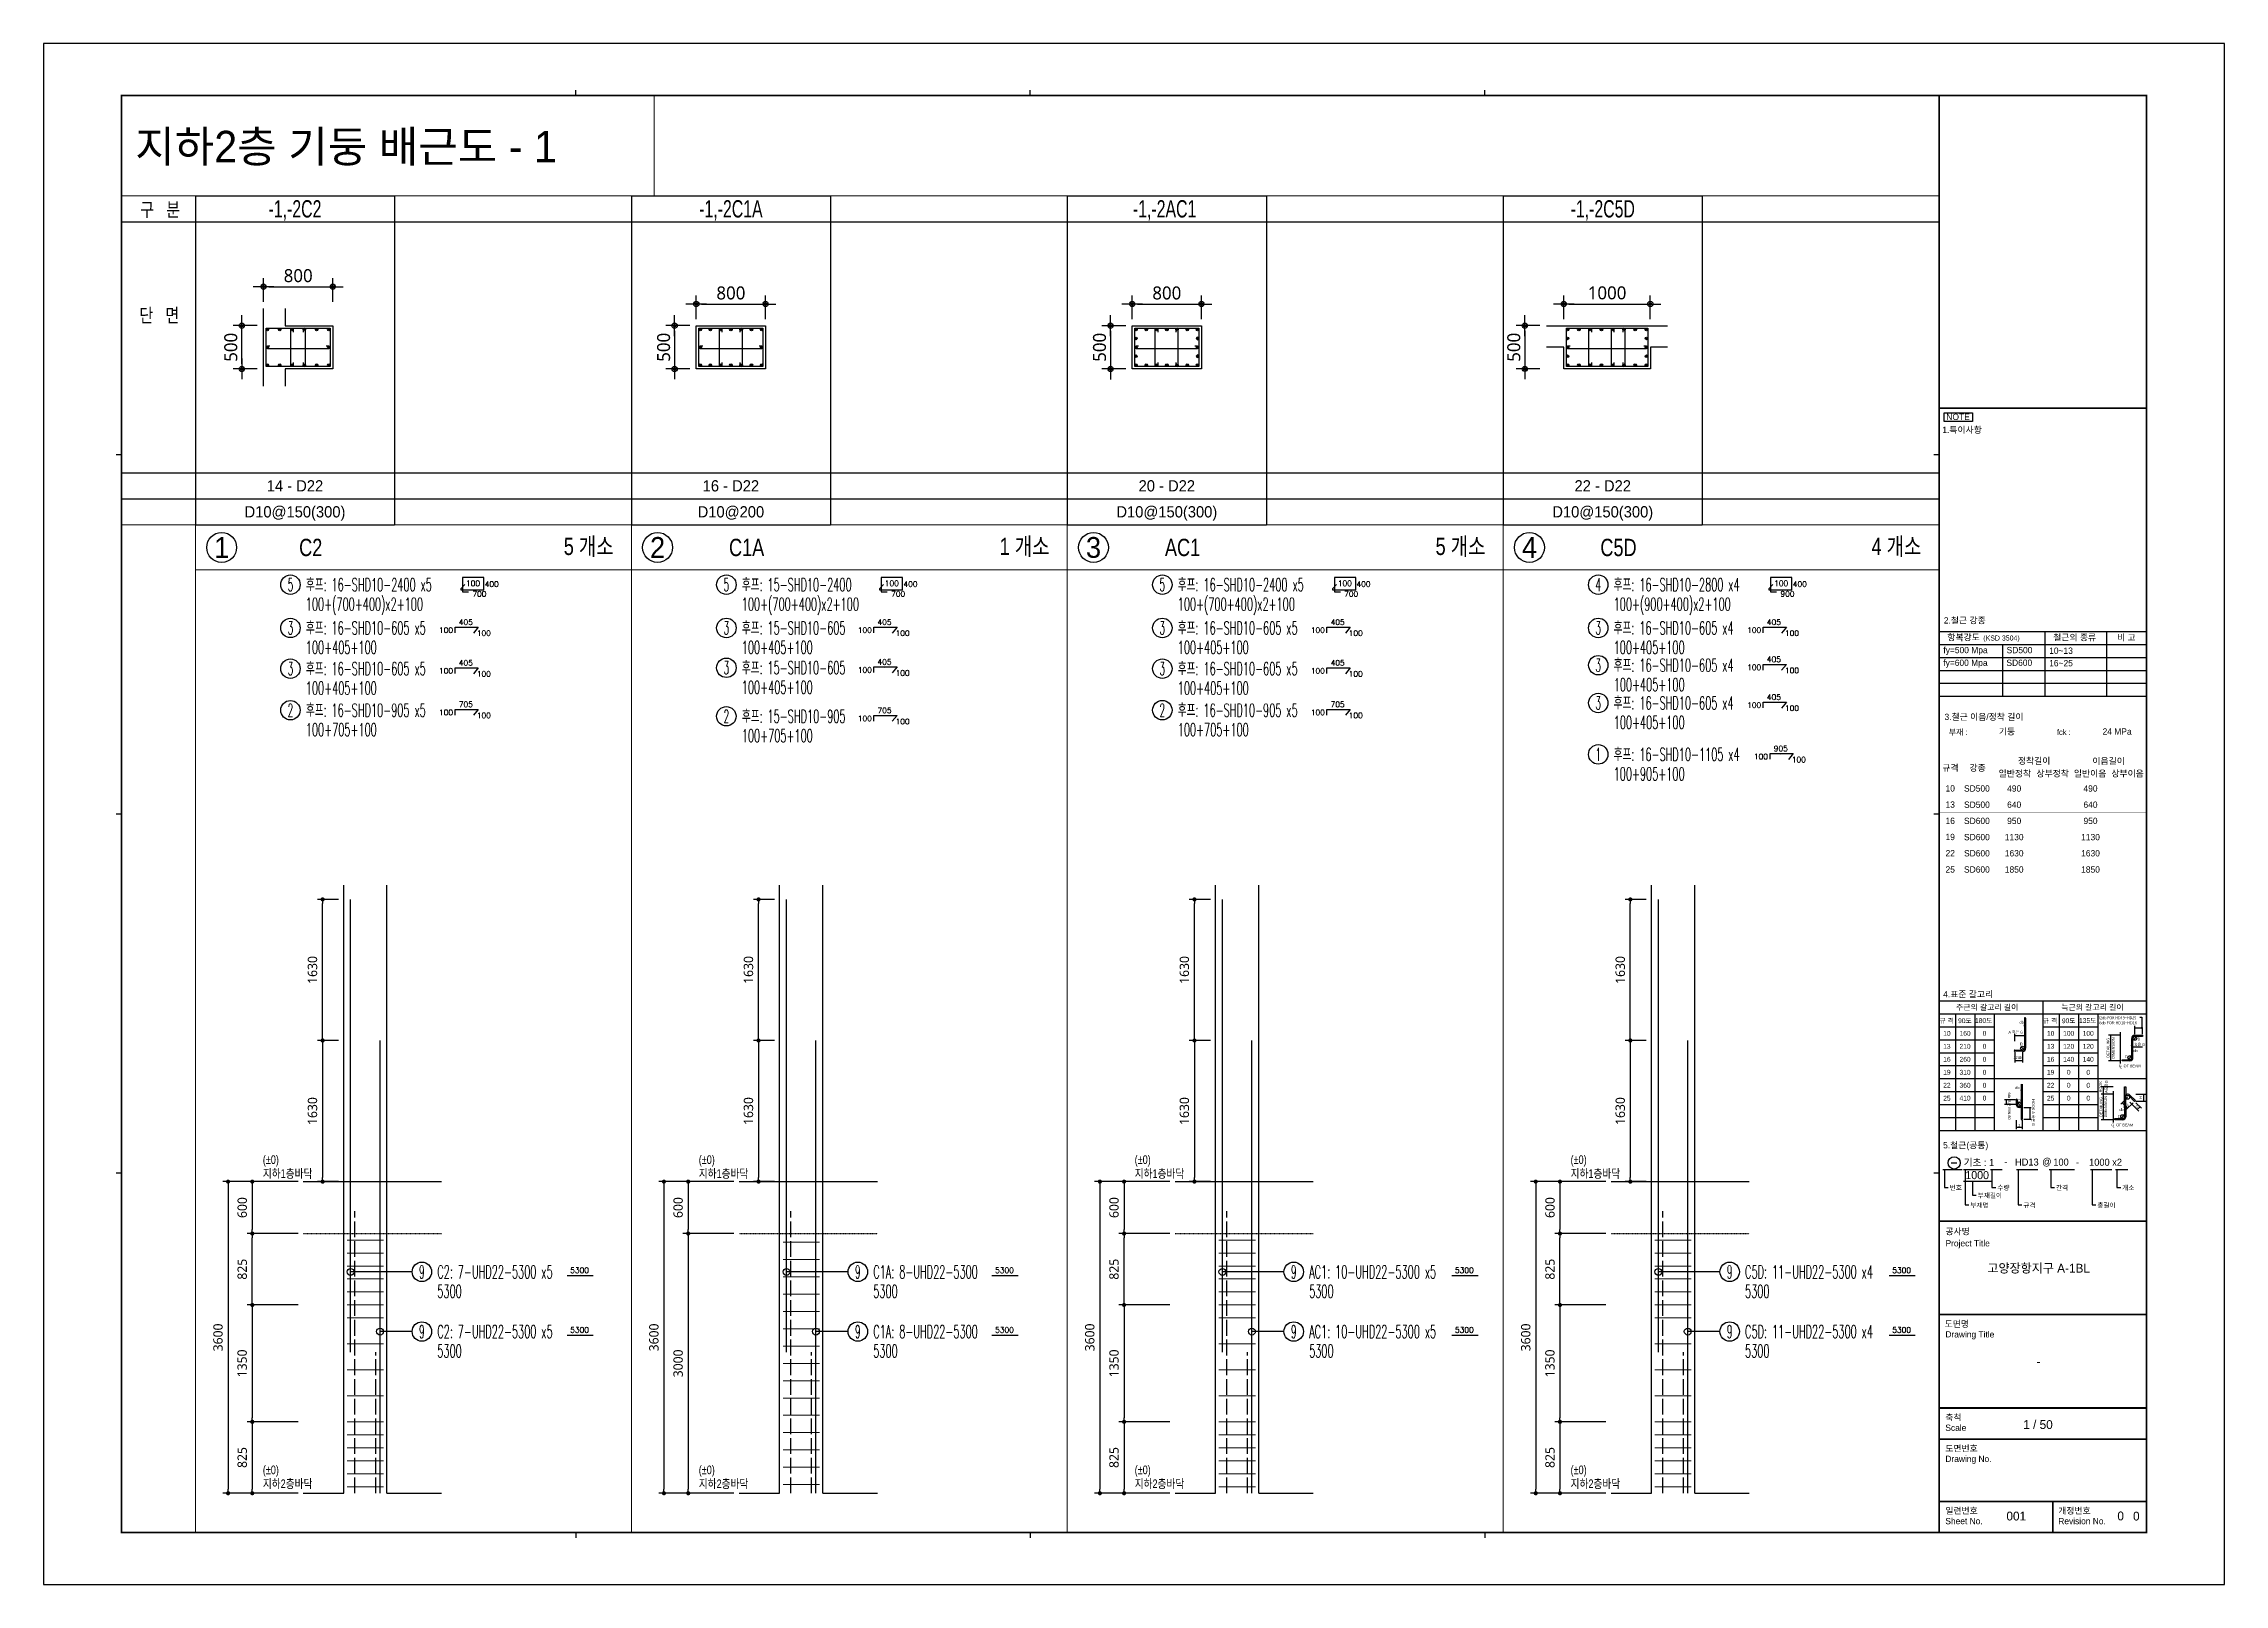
# Model space of a CAD drawing. Header units: millimetres. Extents: x 231380 to 990673, y -319231 to 132826.
# Drawn here: x 507164 to 532364, y -144948 to -127149 of the extents above; entities that cross this region are included whole.
import ezdxf
from ezdxf.enums import TextEntityAlignment as Align

# ---------------------------------------------------------------- set-up
doc = ezdxf.new("R2010")
doc.units = ezdxf.units.MM
doc.header["$LTSCALE"] = 91
doc.linetypes.add('HID', pattern=[2.5, 2, -0.5])
doc.layers.get('Defpoints').update_dxf_attribs({"color": 145})
for name, color, linetype in [('254', 254, 'Continuous'), ('AMAC-NO', 5, 'Continuous'), ('BAR', 2, 'Continuous'), ('BAR1', 2, 'Continuous'), ('DIM', 7, 'Continuous'), ('LEAD7', 7, 'Continuous'), ('LEAD8', 8, 'Continuous'), ('LINE', 7, 'Continuous'), ('XDIM', 7, 'Continuous'), ('XSTRUCT', 2, 'Continuous'), ('XTAG', 7, 'Continuous'), ('기둥', 4, 'Continuous')]:
    doc.layers.add(name, color=color, linetype=linetype)
for name, color, linetype, lineweight in [('Main Bar', 7, 'Continuous', 0), ('TEXT', 3, 'Continuous', 9), ('XTITLE', 22, 'Continuous', 0)]:
    doc.layers.add(name, color=color, linetype=linetype, lineweight=lineweight)
doc.styles.add('ARIAL', font='malgun.ttf')
doc.styles.add('HYULL', font='Dotum.ttf')
doc.styles.add('ROMANS', font='malgun.ttf')
doc.styles.add('XRebar', font='Romans.shx', dxfattribs={"bigfont": 'whgtxt.shx'})
doc.styles.add('XRebar2', font='Romans.shx')
doc.styles.add('XRebarSheet', font='Hmkmrhd_0.ttf')
doc.styles.add('돋음', font='Dotum.ttf')
doc.styles.add('맑은고딕', font='malgun.ttf')
doc.dimstyles.new('60(SUB-1.8)', dxfattribs={"dimscale": 60, "dimtxt": 1.8, "dimasz": 0.8, "dimexe": 1, "dimexo": 1, "dimgap": 1, "dimtad": 1, "dimdec": 0, "dimzin": 0, "dimdsep": 46, "dimtxsty": 'ROMANS', "dimblk": 'DOT', "dimcen": 1, "dimdle": 2, "dimclrd": 6, "dimclre": 6, "dimclrt": 7, "dimazin": 0, "dimtfac": 1, "dimtdec": 0, "dimtix": 1, "dimtmove": 2, "dimatfit": 3, "dimldrblk": 'DIMDOT', "dimfxl": 0, "dimtolj": 1, "dimtzin": 0, "dimarcsym": 0})
doc.dimstyles.new('DIM_30', dxfattribs={"dimscale": 30, "dimtxt": 3, "dimasz": 1.2, "dimexe": 2, "dimexo": 1.5, "dimgap": 1, "dimtad": 1, "dimdec": 0, "dimdsep": 46, "dimtxsty": '맑은고딕', "dimblk1": 'DIMDOT', "dimblk2": 'DIMDOT', "dimsah": 1, "dimcen": 1, "dimdle": 2, "dimclrd": 7, "dimclre": 7, "dimclrt": 3, "dimadec": 0, "dimazin": 0, "dimtfac": 1, "dimtdec": 0, "dimtix": 1, "dimtmove": 2, "dimatfit": 3, "dimldrblk": 'DIMDOT', "dimfxl": 0, "dimtolj": 1, "dimarcsym": 0})
doc.dimstyles.new('NDIM', dxfattribs={"dimtxt": 3, "dimasz": 1.5, "dimexe": 2, "dimexo": 2, "dimgap": 1, "dimtad": 1, "dimdec": 0, "dimdsep": 46, "dimlunit": 6, "dimtxsty": 'ARIAL', "dimblk": 'DOT', "dimcen": 1, "dimclrd": 256, "dimclre": 7, "dimclrt": 3, "dimadec": 0, "dimazin": 0, "dimtfac": 1, "dimtdec": 0, "dimtix": 1, "dimtmove": 2, "dimatfit": 3, "dimldrblk": 'DOT', "dimfxl": 0, "dimtvp": 1, "dimtolj": 1, "dimlwd": -1, "dimlwe": -1, "dimarcsym": 0})

msp = doc.modelspace()

# ---------------------------------------------------------------- texts
at = {"layer": 'AMAC-NO', "color": 2, "style": '돋음'}
for s, p in [('1', (509221.2, -132969.1)), ('2', (514258.5, -132969.1)), ('3', (519295.8, -132969.1)), ('4', (524333.1, -132969.1))]:
    msp.add_text(s, height=240, dxfattribs=at).set_placement(p, align=Align.MIDDLE_CENTER)
at = {"layer": 'AMAC-NO', "color": 2, "style": '돋음', "width": 0.8}
for s, p in [('C2', (510250.2, -132969.1)), ('5 개소', (513462.2, -132956.4)), ('C1A', (515287.5, -132969.1)), ('1 개소', (518499.5, -132956.4)), ('AC1', (520324.8, -132969.1)), ('5 개소', (523536.8, -132956.4)), ('C5D', (525362.1, -132969.1)), ('4 개소', (528574.1, -132956.4))]:
    msp.add_text(s, height=200, dxfattribs=at).set_placement(p, align=Align.MIDDLE_CENTER)
for s, p in [('(%%P0)', (509697, -140091.4)), ('(%%P0)', (514734.3, -140091.4)), ('(%%P0)', (519771.6, -140091.4)), ('(%%P0)', (524808.9, -140091.4)), ('지하1층바닥', (509697, -140252)), ('지하1층바닥', (514734.3, -140252)), ('지하1층바닥', (519771.6, -140252)), ('지하1층바닥', (524808.9, -140252)), ('(%%P0)', (509697, -143675.1)), ('(%%P0)', (514734.3, -143675.1)), ('(%%P0)', (519771.6, -143675.1)), ('(%%P0)', (524808.9, -143675.1)), ('지하2층바닥', (509697, -143835.7)), ('지하2층바닥', (514734.3, -143835.7)), ('지하2층바닥', (519771.6, -143835.7)), ('지하2층바닥', (524808.9, -143835.7))]:
    msp.add_text(s, height=100, dxfattribs=at).set_placement(p)
at = {"layer": 'TEXT', "color": 1, "linetype": 'Continuous', "style": '돋음', "width": 0.8}
for s, p in [('구   분', (508509.7, -129066.2)), ('단   면', (508500.9, -130287.3))]:
    msp.add_text(s, height=160, dxfattribs=at).set_placement(p, align=Align.MIDDLE_CENTER)
at = {"layer": 'XDIM', "color": 3, "linetype": 'Continuous', "ltscale": 5e-324, "style": 'XRebar2'}
for p in [(512044.7, -133434), (516883.4, -133434), (522119.3, -133434), (527160.6, -133434)]:
    msp.add_text('100', height=63, dxfattribs=at).set_placement(p, align=Align.BOTTOM_LEFT)
for s, p in [('700', (512118.2, -133474)), ('700', (516956.9, -133474)), ('700', (522192.8, -133474)), ('900', (527234.1, -133474)), ('100', (512170.2, -133928.1)), ('100', (517008.9, -133928.1)), ('100', (522244.8, -133928.1)), ('100', (527286, -133928.1)), ('100', (512170.2, -134398.1)), ('100', (517008.9, -134388.1)), ('100', (522244.8, -134398.1)), ('100', (527286, -134357.9)), ('100', (527286, -134794.6)), ('100', (512170.2, -134878.1)), ('100', (517008.9, -134948.4)), ('100', (522244.8, -134878.1)), ('100', (527364.6, -135388.7))]:
    msp.add_text(s, height=63, dxfattribs=at).set_placement(p, align=Align.TOP_LEFT)
for p in [(512260.5, -133392.9), (517099.2, -133392.9), (522335.1, -133392.9), (527376.3, -133392.9)]:
    msp.add_text('400', height=63, dxfattribs=at).set_placement(p, align=Align.MIDDLE_LEFT)
for s, p in [('405', (512042.6, -133882.3)), ('405', (516881.3, -133882.3)), ('405', (522117.2, -133882.3)), ('405', (527158.4, -133882.3)), ('405', (512042.6, -134352.3)), ('405', (516881.3, -134342.3)), ('405', (522117.2, -134352.3)), ('405', (527158.4, -134312)), ('705', (512042.6, -134832.3)), ('705', (522117.2, -134832.3)), ('405', (527158.4, -134748.7)), ('705', (516881.3, -134902.6)), ('905', (527237, -135342.8)), ('5300', (513357.2, -141369.8)), ('5300', (518266.6, -141369.8)), ('5300', (523581.1, -141369.8)), ('5300', (528634.1, -141369.8)), ('5300', (513357.2, -142059.2)), ('5300', (518266.6, -142059.2)), ('5300', (523581.1, -142059.2)), ('5300', (528634.1, -142059.2))]:
    msp.add_text(s, height=63, dxfattribs=at).set_placement(p, align=Align.BOTTOM_CENTER)
for p in [(511895, -133924.6), (516733.7, -133924.6), (521969.6, -133924.6), (527010.8, -133924.6), (511895, -134394.6), (516733.7, -134384.6), (521969.6, -134394.6), (527010.8, -134354.3), (527010.8, -134791.1), (511895, -134874.6), (516733.7, -134944.9), (521969.6, -134874.6), (527089.4, -135385.1)]:
    msp.add_text('100', height=63, dxfattribs=at).set_placement(p, align=Align.MIDDLE_RIGHT)
at = {"layer": 'XTITLE', "color": 2, "style": '돋음'}
msp.add_text('지하2층 기둥 배근도 - 1', height=364.067, dxfattribs=at).set_placement((508221.9, -128338.4), align=Align.MIDDLE_LEFT)

# ---------------------------------------------------------------- blocks, each defined once
blk = doc.blocks.new('_Dot')
at = {"color": 0, "linetype": 'ByBlock', "lineweight": -2}
blk.add_line((-0.5, 0), (-1, 0), dxfattribs=at)
at = {"color": 0, "linetype": 'ByBlock', "const_width": 0.5}
blk.add_lwpolyline([(-0.25, 0, 1), (0.25, 0, 1)], format="xyb", close=True, dxfattribs=at)
blk = doc.blocks.new('*D37')
at = {"color": 7, "transparency": 16777216}
for p, q in [((80432, 20451), (80432, 20463)), ((80477, 20451), (80477, 20463))]:
    blk.add_line(p, q, dxfattribs=at)
at = {"transparency": 16777216}
blk.add_line((80433, 20461), (80475, 20461), dxfattribs=at)
at = {"layer": 'Defpoints', "color": 0, "transparency": 16777216}
for p in [(80432, 20449), (80477, 20461), (80477, 20449)]:
    blk.add_point(p, dxfattribs=at)
at = {"transparency": 16777216, "xscale": 1.5, "yscale": 1.5, "zscale": 1.5, "rotation": 180}
blk.add_blockref('_Dot', (80432, 20461), dxfattribs=at)
at = {"transparency": 16777216, "xscale": 1.5, "yscale": 1.5, "zscale": 1.5}
blk.add_blockref('_Dot', (80477, 20461), dxfattribs=at)
blk = doc.blocks.new('*D38')
at = {"color": 7, "transparency": 16777216}
for p, q in [((76172, 19024), (76172, 19045)), ((76217, 19024), (76217, 19045))]:
    blk.add_line(p, q, dxfattribs=at)
at = {"transparency": 16777216}
blk.add_line((76215, 19043), (76174, 19043), dxfattribs=at)
at = {"layer": 'Defpoints', "color": 0, "transparency": 16777216}
for p in [(76172, 19043), (76172, 19022), (76217, 19022)]:
    blk.add_point(p, dxfattribs=at)
at = {"transparency": 16777216, "xscale": 1.5, "yscale": 1.5, "zscale": 1.5, "rotation": 180}
blk.add_blockref('_Dot', (76172, 19043), dxfattribs=at)
at = {"transparency": 16777216, "xscale": 1.5, "yscale": 1.5, "zscale": 1.5}
blk.add_blockref('_Dot', (76217, 19043), dxfattribs=at)
blk = doc.blocks.new('*D39')
at = {"transparency": 16777216}
blk.add_line((80158, 18181), (80199, 18181), dxfattribs=at)
at = {"layer": 'Defpoints', "color": 0, "transparency": 16777216}
for p in [(80156, 18181), (80201, 18181), (80201, 18181)]:
    blk.add_point(p, dxfattribs=at)
at = {"transparency": 16777216, "xscale": 1.5, "yscale": 1.5, "zscale": 1.5, "rotation": 180}
blk.add_blockref('_Dot', (80156, 18181), dxfattribs=at)
at = {"transparency": 16777216, "xscale": 1.5, "yscale": 1.5, "zscale": 1.5}
blk.add_blockref('_Dot', (80201, 18181), dxfattribs=at)
blk = doc.blocks.new('A$C74EF247C')
at = {"layer": 'LINE', "color": 7, "linetype": 'Continuous'}
for p, q in [((0, 0), (0, -3800)), ((0, 0), (2300, 0)), ((2300, 0), (2300, -3800)), ((0, -300), (2300, -300)), ((0, -3800), (2300, -3800))]:
    blk.add_line(p, q, dxfattribs=at)
at = {"layer": 'LINE', "color": 4, "linetype": 'Continuous'}
for p, q in [((0, -3200), (2300, -3200)), ((0, -3500), (2300, -3500))]:
    blk.add_line(p, q, dxfattribs=at)
blk = doc.blocks.new('DIMDOT')
at = {"layer": 'DIM', "linetype": 'Continuous'}
blk.add_line((-2, 0), (2, 0), dxfattribs=at)
for radius in [0.5, 0.25]:
    blk.add_circle((0, 0), radius, dxfattribs=at)
blk = doc.blocks.new('*D43')
at = {"layer": 'Defpoints', "color": 0, "transparency": 16777216}
for p in [(540267, -120741), (539467, -120991), (540267, -120991)]:
    blk.add_point(p, dxfattribs=at)
at = {"layer": 'DIM', "color": 7, "lineweight": -2, "transparency": 16777216}
for p, q in [((539467, -120916), (539467, -120641)), ((540267, -120916), (540267, -120641)), ((539527, -120741), (540207, -120741))]:
    blk.add_line(p, q, dxfattribs=at)
at = {"layer": 'DIM', "color": 7, "lineweight": -2, "transparency": 16777216, "xscale": 60, "yscale": 60, "zscale": 60, "rotation": 180}
blk.add_blockref('DIMDOT', (539467, -120741), dxfattribs=at)
at = {"layer": 'DIM', "color": 7, "lineweight": -2, "transparency": 16777216, "xscale": 60, "yscale": 60, "zscale": 60}
blk.add_blockref('DIMDOT', (540267, -120741), dxfattribs=at)
at = {"layer": 'DIM', "color": 3, "transparency": 16777216, "insert": (539867, -120614), "char_height": 150, "attachment_point": 5, "style": '맑은고딕'}
blk.add_mtext('\\A1;800', dxfattribs=at)
blk = doc.blocks.new('*D44')
at = {"layer": 'Defpoints', "color": 0, "transparency": 16777216}
for p in [(539217, -121191), (539467, -121191), (539467, -121691)]:
    blk.add_point(p, dxfattribs=at)
at = {"layer": 'DIM', "color": 7, "lineweight": -2, "transparency": 16777216}
for p, q in [((539392, -121191), (539117, -121191)), ((539217, -121631), (539217, -121251)), ((539392, -121691), (539117, -121691))]:
    blk.add_line(p, q, dxfattribs=at)
at = {"layer": 'DIM', "color": 7, "lineweight": -2, "transparency": 16777216, "xscale": 60, "yscale": 60, "zscale": 60}
for p, rotation in [((539217, -121191), 90), ((539217, -121691), 270)]:
    blk.add_blockref('DIMDOT', p, dxfattribs=dict(at, rotation=rotation))
at = {"layer": 'DIM', "color": 3, "transparency": 16777216, "insert": (539089, -121441), "char_height": 150, "attachment_point": 5, "rotation": 90, "style": '맑은고딕'}
blk.add_mtext('\\A1;500', dxfattribs=at)
blk = doc.blocks.new('ST')
at = {"layer": 'BAR'}
blk.add_circle((0, 0), 14.5, dxfattribs=at)
blk = doc.blocks.new('A$C08B0344F')
at = {"layer": 'BAR'}
blk.add_hatch(color=256, dxfattribs=at).paths.add_polyline_path([(14.5, 0, 1), (-14.5, 0, 1)])
at = {"layer": 'BAR', "rotation": 270}
blk.add_blockref('ST', (0, 0), dxfattribs=at)
blk = doc.blocks.new('*D53')
at = {"layer": 'Defpoints', "color": 0, "transparency": 16777216}
for p in [(534830, -121191), (534580, -121691), (534830, -121691)]:
    blk.add_point(p, dxfattribs=at)
at = {"layer": 'DIM', "color": 7, "lineweight": -2, "transparency": 16777216}
for p, q in [((534755, -121191), (534480, -121191)), ((534580, -121251), (534580, -121631)), ((534755, -121691), (534480, -121691))]:
    blk.add_line(p, q, dxfattribs=at)
at = {"layer": 'DIM', "color": 7, "lineweight": -2, "transparency": 16777216, "xscale": 60, "yscale": 60, "zscale": 60}
for p, rotation in [((534580, -121191), 90), ((534580, -121691), 270)]:
    blk.add_blockref('DIMDOT', p, dxfattribs=dict(at, rotation=rotation))
at = {"layer": 'DIM', "color": 3, "transparency": 16777216, "insert": (534453, -121441), "char_height": 150, "attachment_point": 5, "rotation": 90, "style": '맑은고딕'}
blk.add_mtext('\\A1;500', dxfattribs=at)
blk = doc.blocks.new('*D54')
at = {"layer": 'Defpoints', "color": 0, "transparency": 16777216}
for p in [(535630, -120941), (534830, -121191), (535630, -121191)]:
    blk.add_point(p, dxfattribs=at)
at = {"layer": 'DIM', "color": 7, "lineweight": -2, "transparency": 16777216}
for p, q in [((534830, -121116), (534830, -120841)), ((534890, -120941), (535570, -120941)), ((535630, -121116), (535630, -120841))]:
    blk.add_line(p, q, dxfattribs=at)
at = {"layer": 'DIM', "color": 7, "lineweight": -2, "transparency": 16777216, "xscale": 60, "yscale": 60, "zscale": 60, "rotation": 180}
blk.add_blockref('DIMDOT', (534830, -120941), dxfattribs=at)
at = {"layer": 'DIM', "color": 7, "lineweight": -2, "transparency": 16777216, "xscale": 60, "yscale": 60, "zscale": 60}
blk.add_blockref('DIMDOT', (535630, -120941), dxfattribs=at)
at = {"layer": 'DIM', "color": 3, "transparency": 16777216, "insert": (535230, -120814), "char_height": 150, "attachment_point": 5, "style": '맑은고딕'}
blk.add_mtext('\\A1;800', dxfattribs=at)
blk = doc.blocks.new('*D59')
at = {"layer": 'Defpoints', "color": 0, "transparency": 16777216}
for p in [(544030, -133548), (543780, -134048), (544030, -134048)]:
    blk.add_point(p, dxfattribs=at)
at = {"layer": 'DIM', "color": 7, "lineweight": -2, "transparency": 16777216}
for p, q in [((543955, -133548), (543680, -133548)), ((543780, -133608), (543780, -133988)), ((543955, -134048), (543680, -134048))]:
    blk.add_line(p, q, dxfattribs=at)
at = {"layer": 'DIM', "color": 7, "lineweight": -2, "transparency": 16777216, "xscale": 60, "yscale": 60, "zscale": 60}
for p, rotation in [((543780, -133548), 90), ((543780, -134048), 270)]:
    blk.add_blockref('DIMDOT', p, dxfattribs=dict(at, rotation=rotation))
at = {"layer": 'DIM', "color": 3, "transparency": 16777216, "insert": (543653, -133798), "char_height": 150, "attachment_point": 5, "rotation": 90, "style": '맑은고딕'}
blk.add_mtext('\\A1;500', dxfattribs=at)
blk = doc.blocks.new('*D60')
at = {"layer": 'Defpoints', "color": 0, "transparency": 16777216}
for p in [(544830, -133298), (544030, -133548), (544830, -133548)]:
    blk.add_point(p, dxfattribs=at)
at = {"layer": 'DIM', "color": 7, "lineweight": -2, "transparency": 16777216}
for p, q in [((544030, -133473), (544030, -133198)), ((544090, -133298), (544770, -133298)), ((544830, -133473), (544830, -133198))]:
    blk.add_line(p, q, dxfattribs=at)
at = {"layer": 'DIM', "color": 7, "lineweight": -2, "transparency": 16777216, "xscale": 60, "yscale": 60, "zscale": 60, "rotation": 180}
blk.add_blockref('DIMDOT', (544030, -133298), dxfattribs=at)
at = {"layer": 'DIM', "color": 7, "lineweight": -2, "transparency": 16777216, "xscale": 60, "yscale": 60, "zscale": 60}
blk.add_blockref('DIMDOT', (544830, -133298), dxfattribs=at)
at = {"layer": 'DIM', "color": 3, "transparency": 16777216, "insert": (544430, -133171), "char_height": 150, "attachment_point": 5, "style": '맑은고딕'}
blk.add_mtext('\\A1;800', dxfattribs=at)
blk = doc.blocks.new('*D82')
at = {"layer": 'Defpoints', "color": 0, "transparency": 16777216}
for p in [(536880, -138489), (536630, -138989), (536880, -138989)]:
    blk.add_point(p, dxfattribs=at)
at = {"layer": 'DIM', "color": 7, "lineweight": -2, "transparency": 16777216}
for p, q in [((536805, -138489), (536530, -138489)), ((536630, -138549), (536630, -138929)), ((536805, -138989), (536530, -138989))]:
    blk.add_line(p, q, dxfattribs=at)
at = {"layer": 'DIM', "color": 7, "lineweight": -2, "transparency": 16777216, "xscale": 60, "yscale": 60, "zscale": 60}
for p, rotation in [((536630, -138489), 90), ((536630, -138989), 270)]:
    blk.add_blockref('DIMDOT', p, dxfattribs=dict(at, rotation=rotation))
at = {"layer": 'DIM', "color": 3, "transparency": 16777216, "insert": (536503, -138739), "char_height": 150, "attachment_point": 5, "rotation": 90, "style": '맑은고딕'}
blk.add_mtext('\\A1;500', dxfattribs=at)
blk = doc.blocks.new('*D83')
at = {"layer": 'Defpoints', "color": 0, "transparency": 16777216}
for p in [(538080, -138239), (537080, -138489), (538080, -138489)]:
    blk.add_point(p, dxfattribs=at)
at = {"layer": 'DIM', "color": 7, "lineweight": -2, "transparency": 16777216}
for p, q in [((537080, -138414), (537080, -138139)), ((537140, -138239), (538020, -138239)), ((538080, -138414), (538080, -138139))]:
    blk.add_line(p, q, dxfattribs=at)
at = {"layer": 'DIM', "color": 7, "lineweight": -2, "transparency": 16777216, "xscale": 60, "yscale": 60, "zscale": 60, "rotation": 180}
blk.add_blockref('DIMDOT', (537080, -138239), dxfattribs=at)
at = {"layer": 'DIM', "color": 7, "lineweight": -2, "transparency": 16777216, "xscale": 60, "yscale": 60, "zscale": 60}
blk.add_blockref('DIMDOT', (538080, -138239), dxfattribs=at)
at = {"layer": 'DIM', "color": 3, "transparency": 16777216, "insert": (537580, -138111), "char_height": 150, "attachment_point": 5, "style": '맑은고딕'}
blk.add_mtext('\\A1;1000', dxfattribs=at)
blk = doc.blocks.new('*D808')
at = {"layer": 'Defpoints', "color": 0, "linetype": 'Continuous', "transparency": 16777216}
for p in [(520239, -140295), (519369, -143895), (520239, -143895)]:
    blk.add_point(p, dxfattribs=at).dxf.unprotected_set("ltscale", 0)
at = {"layer": 'XDIM', "color": 6, "linetype": 'Continuous', "lineweight": -2, "transparency": 16777216}
for p, q in [((520179, -140295), (519309, -140295)), ((519369, -140343), (519369, -143847)), ((520179, -143895), (519309, -143895))]:
    blk.add_line(p, q, dxfattribs=at).dxf.unprotected_set("ltscale", 0)
at = {"layer": 'XDIM', "color": 6, "linetype": 'Continuous', "lineweight": -2, "transparency": 16777216, "xscale": 48, "yscale": 48, "zscale": 48}
for p, rotation in [((519369, -140295), 90), ((519369, -143895), 270)]:
    blk.add_blockref('_Dot', p, dxfattribs=dict(at, rotation=rotation)).dxf.unprotected_set("ltscale", 0)
at = {"layer": 'XDIM', "color": 7, "linetype": 'Continuous', "transparency": 16777216, "insert": (519253, -142095), "char_height": 108, "attachment_point": 5, "rotation": 90, "style": 'ROMANS'}
blk.add_mtext('\\A1;3600', dxfattribs=at).dxf.unprotected_set("ltscale", 0)
blk = doc.blocks.new('*D809')
at = {"layer": 'Defpoints', "color": 0, "linetype": 'Continuous', "transparency": 16777216}
for p in [(520706, -138665), (520462, -140295), (520706, -140295)]:
    blk.add_point(p, dxfattribs=at).dxf.unprotected_set("ltscale", 0)
at = {"layer": 'XDIM', "color": 6, "linetype": 'Continuous', "lineweight": -2, "transparency": 16777216}
for p, q in [((520646, -138665), (520402, -138665)), ((520462, -138713), (520462, -140247)), ((520646, -140295), (520402, -140295))]:
    blk.add_line(p, q, dxfattribs=at).dxf.unprotected_set("ltscale", 0)
at = {"layer": 'XDIM', "color": 6, "linetype": 'Continuous', "lineweight": -2, "transparency": 16777216, "xscale": 48, "yscale": 48, "zscale": 48}
for p, rotation in [((520462, -138665), 90), ((520462, -140295), 270)]:
    blk.add_blockref('_Dot', p, dxfattribs=dict(at, rotation=rotation)).dxf.unprotected_set("ltscale", 0)
at = {"layer": 'XDIM', "color": 7, "linetype": 'Continuous', "transparency": 16777216, "insert": (520346, -139480), "char_height": 108, "attachment_point": 5, "rotation": 90, "style": 'ROMANS'}
blk.add_mtext('\\A1;1630', dxfattribs=at).dxf.unprotected_set("ltscale", 0)
blk = doc.blocks.new('*D810')
at = {"layer": 'Defpoints', "color": 0, "linetype": 'Continuous', "transparency": 16777216}
for p in [(520462, -137035), (520706, -137035), (520706, -138665)]:
    blk.add_point(p, dxfattribs=at).dxf.unprotected_set("ltscale", 0)
at = {"layer": 'XDIM', "color": 6, "linetype": 'Continuous', "lineweight": -2, "transparency": 16777216}
for p, q in [((520646, -137035), (520402, -137035)), ((520462, -138617), (520462, -137083)), ((520646, -138665), (520402, -138665))]:
    blk.add_line(p, q, dxfattribs=at).dxf.unprotected_set("ltscale", 0)
at = {"layer": 'XDIM', "color": 6, "linetype": 'Continuous', "lineweight": -2, "transparency": 16777216, "xscale": 48, "yscale": 48, "zscale": 48}
for p, rotation in [((520462, -137035), 90), ((520462, -138665), 270)]:
    blk.add_blockref('_Dot', p, dxfattribs=dict(at, rotation=rotation)).dxf.unprotected_set("ltscale", 0)
at = {"layer": 'XDIM', "color": 7, "linetype": 'Continuous', "transparency": 16777216, "insert": (520346, -137850), "char_height": 108, "attachment_point": 5, "rotation": 90, "style": 'ROMANS'}
blk.add_mtext('\\A1;1630', dxfattribs=at).dxf.unprotected_set("ltscale", 0)
blk = doc.blocks.new('*D811')
at = {"layer": 'Defpoints', "color": 0, "linetype": 'Continuous', "transparency": 16777216}
for p in [(520239, -140295), (519649, -140895), (520239, -140895)]:
    blk.add_point(p, dxfattribs=at).dxf.unprotected_set("ltscale", 0)
at = {"layer": 'XDIM', "color": 6, "linetype": 'Continuous', "lineweight": -2, "transparency": 16777216}
for p, q in [((520179, -140295), (519589, -140295)), ((519649, -140343), (519649, -140847)), ((520179, -140895), (519589, -140895))]:
    blk.add_line(p, q, dxfattribs=at).dxf.unprotected_set("ltscale", 0)
at = {"layer": 'XDIM', "color": 6, "linetype": 'Continuous', "lineweight": -2, "transparency": 16777216, "xscale": 48, "yscale": 48, "zscale": 48}
for p, rotation in [((519649, -140295), 90), ((519649, -140895), 270)]:
    blk.add_blockref('_Dot', p, dxfattribs=dict(at, rotation=rotation)).dxf.unprotected_set("ltscale", 0)
at = {"layer": 'XDIM', "color": 7, "linetype": 'Continuous', "transparency": 16777216, "insert": (519533, -140595), "char_height": 108, "attachment_point": 5, "rotation": 90, "style": 'ROMANS'}
blk.add_mtext('\\A1;600', dxfattribs=at).dxf.unprotected_set("ltscale", 0)
blk = doc.blocks.new('*D812')
at = {"layer": 'Defpoints', "color": 0, "linetype": 'Continuous', "transparency": 16777216}
for p in [(520239, -143070), (519649, -143895), (520239, -143895)]:
    blk.add_point(p, dxfattribs=at).dxf.unprotected_set("ltscale", 0)
at = {"layer": 'XDIM', "color": 6, "linetype": 'Continuous', "lineweight": -2, "transparency": 16777216}
for p, q in [((520179, -143070), (519589, -143070)), ((519649, -143118), (519649, -143847)), ((520179, -143895), (519589, -143895))]:
    blk.add_line(p, q, dxfattribs=at).dxf.unprotected_set("ltscale", 0)
at = {"layer": 'XDIM', "color": 6, "linetype": 'Continuous', "lineweight": -2, "transparency": 16777216, "xscale": 48, "yscale": 48, "zscale": 48}
for p, rotation in [((519649, -143070), 90), ((519649, -143895), 270)]:
    blk.add_blockref('_Dot', p, dxfattribs=dict(at, rotation=rotation)).dxf.unprotected_set("ltscale", 0)
at = {"layer": 'XDIM', "color": 7, "linetype": 'Continuous', "transparency": 16777216, "insert": (519533, -143482), "char_height": 108, "attachment_point": 5, "rotation": 90, "style": 'ROMANS'}
blk.add_mtext('\\A1;825', dxfattribs=at).dxf.unprotected_set("ltscale", 0)
blk = doc.blocks.new('*D813')
at = {"layer": 'Defpoints', "color": 0, "linetype": 'Continuous', "transparency": 16777216}
for p in [(519649, -140895), (520239, -140895), (520239, -141720)]:
    blk.add_point(p, dxfattribs=at).dxf.unprotected_set("ltscale", 0)
at = {"layer": 'XDIM', "color": 6, "linetype": 'Continuous', "lineweight": -2, "transparency": 16777216}
for p, q in [((520179, -140895), (519589, -140895)), ((519649, -141672), (519649, -140943)), ((520179, -141720), (519589, -141720))]:
    blk.add_line(p, q, dxfattribs=at).dxf.unprotected_set("ltscale", 0)
at = {"layer": 'XDIM', "color": 6, "linetype": 'Continuous', "lineweight": -2, "transparency": 16777216, "xscale": 48, "yscale": 48, "zscale": 48}
for p, rotation in [((519649, -140895), 90), ((519649, -141720), 270)]:
    blk.add_blockref('_Dot', p, dxfattribs=dict(at, rotation=rotation)).dxf.unprotected_set("ltscale", 0)
at = {"layer": 'XDIM', "color": 7, "linetype": 'Continuous', "transparency": 16777216, "insert": (519533, -141307), "char_height": 108, "attachment_point": 5, "rotation": 90, "style": 'ROMANS'}
blk.add_mtext('\\A1;825', dxfattribs=at).dxf.unprotected_set("ltscale", 0)
blk = doc.blocks.new('*D814')
at = {"layer": 'Defpoints', "color": 0, "linetype": 'Continuous', "transparency": 16777216}
for p in [(520239, -141720), (519649, -143070), (520239, -143070)]:
    blk.add_point(p, dxfattribs=at).dxf.unprotected_set("ltscale", 0)
at = {"layer": 'XDIM', "color": 6, "linetype": 'Continuous', "lineweight": -2, "transparency": 16777216}
for p, q in [((520179, -141720), (519589, -141720)), ((519649, -141768), (519649, -143022)), ((520179, -143070), (519589, -143070))]:
    blk.add_line(p, q, dxfattribs=at).dxf.unprotected_set("ltscale", 0)
at = {"layer": 'XDIM', "color": 6, "linetype": 'Continuous', "lineweight": -2, "transparency": 16777216, "xscale": 48, "yscale": 48, "zscale": 48}
for p, rotation in [((519649, -141720), 90), ((519649, -143070), 270)]:
    blk.add_blockref('_Dot', p, dxfattribs=dict(at, rotation=rotation)).dxf.unprotected_set("ltscale", 0)
at = {"layer": 'XDIM', "color": 7, "linetype": 'Continuous', "transparency": 16777216, "insert": (519533, -142395), "char_height": 108, "attachment_point": 5, "rotation": 90, "style": 'ROMANS'}
blk.add_mtext('\\A1;1350', dxfattribs=at).dxf.unprotected_set("ltscale", 0)
blk = doc.blocks.new('*D859')
at = {"layer": 'Defpoints', "color": 0, "linetype": 'Continuous', "transparency": 16777216}
for p in [(510164, -140295), (509295, -143895), (510164, -143895)]:
    blk.add_point(p, dxfattribs=at).dxf.unprotected_set("ltscale", 0)
at = {"layer": 'XDIM', "color": 6, "linetype": 'Continuous', "lineweight": -2, "transparency": 16777216}
for p, q in [((510104, -140295), (509235, -140295)), ((509295, -140343), (509295, -143847)), ((510104, -143895), (509235, -143895))]:
    blk.add_line(p, q, dxfattribs=at).dxf.unprotected_set("ltscale", 0)
at = {"layer": 'XDIM', "color": 6, "linetype": 'Continuous', "lineweight": -2, "transparency": 16777216, "xscale": 48, "yscale": 48, "zscale": 48}
for p, rotation in [((509295, -140295), 90), ((509295, -143895), 270)]:
    blk.add_blockref('_Dot', p, dxfattribs=dict(at, rotation=rotation)).dxf.unprotected_set("ltscale", 0)
at = {"layer": 'XDIM', "color": 7, "linetype": 'Continuous', "transparency": 16777216, "insert": (509179, -142095), "char_height": 108, "attachment_point": 5, "rotation": 90, "style": 'ROMANS'}
blk.add_mtext('\\A1;3600', dxfattribs=at).dxf.unprotected_set("ltscale", 0)
blk = doc.blocks.new('*D860')
at = {"layer": 'Defpoints', "color": 0, "linetype": 'Continuous', "transparency": 16777216}
for p in [(510631, -138665), (510388, -140295), (510631, -140295)]:
    blk.add_point(p, dxfattribs=at).dxf.unprotected_set("ltscale", 0)
at = {"layer": 'XDIM', "color": 6, "linetype": 'Continuous', "lineweight": -2, "transparency": 16777216}
for p, q in [((510571, -138665), (510328, -138665)), ((510388, -138713), (510388, -140247)), ((510571, -140295), (510328, -140295))]:
    blk.add_line(p, q, dxfattribs=at).dxf.unprotected_set("ltscale", 0)
at = {"layer": 'XDIM', "color": 6, "linetype": 'Continuous', "lineweight": -2, "transparency": 16777216, "xscale": 48, "yscale": 48, "zscale": 48}
for p, rotation in [((510388, -138665), 90), ((510388, -140295), 270)]:
    blk.add_blockref('_Dot', p, dxfattribs=dict(at, rotation=rotation)).dxf.unprotected_set("ltscale", 0)
at = {"layer": 'XDIM', "color": 7, "linetype": 'Continuous', "transparency": 16777216, "insert": (510271, -139480), "char_height": 108, "attachment_point": 5, "rotation": 90, "style": 'ROMANS'}
blk.add_mtext('\\A1;1630', dxfattribs=at).dxf.unprotected_set("ltscale", 0)
blk = doc.blocks.new('*D861')
at = {"layer": 'Defpoints', "color": 0, "linetype": 'Continuous', "transparency": 16777216}
for p in [(510388, -137035), (510631, -137035), (510631, -138665)]:
    blk.add_point(p, dxfattribs=at).dxf.unprotected_set("ltscale", 0)
at = {"layer": 'XDIM', "color": 6, "linetype": 'Continuous', "lineweight": -2, "transparency": 16777216}
for p, q in [((510571, -137035), (510328, -137035)), ((510388, -138617), (510388, -137083)), ((510571, -138665), (510328, -138665))]:
    blk.add_line(p, q, dxfattribs=at).dxf.unprotected_set("ltscale", 0)
at = {"layer": 'XDIM', "color": 6, "linetype": 'Continuous', "lineweight": -2, "transparency": 16777216, "xscale": 48, "yscale": 48, "zscale": 48}
for p, rotation in [((510388, -137035), 90), ((510388, -138665), 270)]:
    blk.add_blockref('_Dot', p, dxfattribs=dict(at, rotation=rotation)).dxf.unprotected_set("ltscale", 0)
at = {"layer": 'XDIM', "color": 7, "linetype": 'Continuous', "transparency": 16777216, "insert": (510271, -137850), "char_height": 108, "attachment_point": 5, "rotation": 90, "style": 'ROMANS'}
blk.add_mtext('\\A1;1630', dxfattribs=at).dxf.unprotected_set("ltscale", 0)
blk = doc.blocks.new('*D862')
at = {"layer": 'Defpoints', "color": 0, "linetype": 'Continuous', "transparency": 16777216}
for p in [(510164, -140295), (509575, -140895), (510164, -140895)]:
    blk.add_point(p, dxfattribs=at).dxf.unprotected_set("ltscale", 0)
at = {"layer": 'XDIM', "color": 6, "linetype": 'Continuous', "lineweight": -2, "transparency": 16777216}
for p, q in [((510104, -140295), (509515, -140295)), ((509575, -140343), (509575, -140847)), ((510104, -140895), (509515, -140895))]:
    blk.add_line(p, q, dxfattribs=at).dxf.unprotected_set("ltscale", 0)
at = {"layer": 'XDIM', "color": 6, "linetype": 'Continuous', "lineweight": -2, "transparency": 16777216, "xscale": 48, "yscale": 48, "zscale": 48}
for p, rotation in [((509575, -140295), 90), ((509575, -140895), 270)]:
    blk.add_blockref('_Dot', p, dxfattribs=dict(at, rotation=rotation)).dxf.unprotected_set("ltscale", 0)
at = {"layer": 'XDIM', "color": 7, "linetype": 'Continuous', "transparency": 16777216, "insert": (509459, -140595), "char_height": 108, "attachment_point": 5, "rotation": 90, "style": 'ROMANS'}
blk.add_mtext('\\A1;600', dxfattribs=at).dxf.unprotected_set("ltscale", 0)
blk = doc.blocks.new('*D863')
at = {"layer": 'Defpoints', "color": 0, "linetype": 'Continuous', "transparency": 16777216}
for p in [(510164, -143070), (509575, -143895), (510164, -143895)]:
    blk.add_point(p, dxfattribs=at).dxf.unprotected_set("ltscale", 0)
at = {"layer": 'XDIM', "color": 6, "linetype": 'Continuous', "lineweight": -2, "transparency": 16777216}
for p, q in [((510104, -143070), (509515, -143070)), ((509575, -143118), (509575, -143847)), ((510104, -143895), (509515, -143895))]:
    blk.add_line(p, q, dxfattribs=at).dxf.unprotected_set("ltscale", 0)
at = {"layer": 'XDIM', "color": 6, "linetype": 'Continuous', "lineweight": -2, "transparency": 16777216, "xscale": 48, "yscale": 48, "zscale": 48}
for p, rotation in [((509575, -143070), 90), ((509575, -143895), 270)]:
    blk.add_blockref('_Dot', p, dxfattribs=dict(at, rotation=rotation)).dxf.unprotected_set("ltscale", 0)
at = {"layer": 'XDIM', "color": 7, "linetype": 'Continuous', "transparency": 16777216, "insert": (509459, -143482), "char_height": 108, "attachment_point": 5, "rotation": 90, "style": 'ROMANS'}
blk.add_mtext('\\A1;825', dxfattribs=at).dxf.unprotected_set("ltscale", 0)
blk = doc.blocks.new('*D864')
at = {"layer": 'Defpoints', "color": 0, "linetype": 'Continuous', "transparency": 16777216}
for p in [(509575, -140895), (510164, -140895), (510164, -141720)]:
    blk.add_point(p, dxfattribs=at).dxf.unprotected_set("ltscale", 0)
at = {"layer": 'XDIM', "color": 6, "linetype": 'Continuous', "lineweight": -2, "transparency": 16777216}
for p, q in [((510104, -140895), (509515, -140895)), ((509575, -141672), (509575, -140943)), ((510104, -141720), (509515, -141720))]:
    blk.add_line(p, q, dxfattribs=at).dxf.unprotected_set("ltscale", 0)
at = {"layer": 'XDIM', "color": 6, "linetype": 'Continuous', "lineweight": -2, "transparency": 16777216, "xscale": 48, "yscale": 48, "zscale": 48}
for p, rotation in [((509575, -140895), 90), ((509575, -141720), 270)]:
    blk.add_blockref('_Dot', p, dxfattribs=dict(at, rotation=rotation)).dxf.unprotected_set("ltscale", 0)
at = {"layer": 'XDIM', "color": 7, "linetype": 'Continuous', "transparency": 16777216, "insert": (509459, -141307), "char_height": 108, "attachment_point": 5, "rotation": 90, "style": 'ROMANS'}
blk.add_mtext('\\A1;825', dxfattribs=at).dxf.unprotected_set("ltscale", 0)
blk = doc.blocks.new('*D865')
at = {"layer": 'Defpoints', "color": 0, "linetype": 'Continuous', "transparency": 16777216}
for p in [(510164, -141720), (509575, -143070), (510164, -143070)]:
    blk.add_point(p, dxfattribs=at).dxf.unprotected_set("ltscale", 0)
at = {"layer": 'XDIM', "color": 6, "linetype": 'Continuous', "lineweight": -2, "transparency": 16777216}
for p, q in [((510104, -141720), (509515, -141720)), ((509575, -141768), (509575, -143022)), ((510104, -143070), (509515, -143070))]:
    blk.add_line(p, q, dxfattribs=at).dxf.unprotected_set("ltscale", 0)
at = {"layer": 'XDIM', "color": 6, "linetype": 'Continuous', "lineweight": -2, "transparency": 16777216, "xscale": 48, "yscale": 48, "zscale": 48}
for p, rotation in [((509575, -141720), 90), ((509575, -143070), 270)]:
    blk.add_blockref('_Dot', p, dxfattribs=dict(at, rotation=rotation)).dxf.unprotected_set("ltscale", 0)
at = {"layer": 'XDIM', "color": 7, "linetype": 'Continuous', "transparency": 16777216, "insert": (509458, -142395), "char_height": 108, "attachment_point": 5, "rotation": 90, "style": 'ROMANS'}
blk.add_mtext('\\A1;1350', dxfattribs=at).dxf.unprotected_set("ltscale", 0)
blk = doc.blocks.new('*D886')
at = {"layer": 'Defpoints', "color": 0, "linetype": 'Continuous', "transparency": 16777216}
for p in [(525276, -140295), (524406, -143895), (525276, -143895)]:
    blk.add_point(p, dxfattribs=at).dxf.unprotected_set("ltscale", 0)
at = {"layer": 'XDIM', "color": 6, "linetype": 'Continuous', "lineweight": -2, "transparency": 16777216}
for p, q in [((525216, -140295), (524346, -140295)), ((524406, -140343), (524406, -143847)), ((525216, -143895), (524346, -143895))]:
    blk.add_line(p, q, dxfattribs=at).dxf.unprotected_set("ltscale", 0)
at = {"layer": 'XDIM', "color": 6, "linetype": 'Continuous', "lineweight": -2, "transparency": 16777216, "xscale": 48, "yscale": 48, "zscale": 48}
for p, rotation in [((524406, -140295), 90), ((524406, -143895), 270)]:
    blk.add_blockref('_Dot', p, dxfattribs=dict(at, rotation=rotation)).dxf.unprotected_set("ltscale", 0)
at = {"layer": 'XDIM', "color": 7, "linetype": 'Continuous', "transparency": 16777216, "insert": (524291, -142095), "char_height": 108, "attachment_point": 5, "rotation": 90, "style": 'ROMANS'}
blk.add_mtext('\\A1;3600', dxfattribs=at).dxf.unprotected_set("ltscale", 0)
blk = doc.blocks.new('*D887')
at = {"layer": 'Defpoints', "color": 0, "linetype": 'Continuous', "transparency": 16777216}
for p in [(525743, -138665), (525499, -140295), (525743, -140295)]:
    blk.add_point(p, dxfattribs=at).dxf.unprotected_set("ltscale", 0)
at = {"layer": 'XDIM', "color": 6, "linetype": 'Continuous', "lineweight": -2, "transparency": 16777216}
for p, q in [((525683, -138665), (525439, -138665)), ((525499, -138713), (525499, -140247)), ((525683, -140295), (525439, -140295))]:
    blk.add_line(p, q, dxfattribs=at).dxf.unprotected_set("ltscale", 0)
at = {"layer": 'XDIM', "color": 6, "linetype": 'Continuous', "lineweight": -2, "transparency": 16777216, "xscale": 48, "yscale": 48, "zscale": 48}
for p, rotation in [((525499, -138665), 90), ((525499, -140295), 270)]:
    blk.add_blockref('_Dot', p, dxfattribs=dict(at, rotation=rotation)).dxf.unprotected_set("ltscale", 0)
at = {"layer": 'XDIM', "color": 7, "linetype": 'Continuous', "transparency": 16777216, "insert": (525383, -139480), "char_height": 108, "attachment_point": 5, "rotation": 90, "style": 'ROMANS'}
blk.add_mtext('\\A1;1630', dxfattribs=at).dxf.unprotected_set("ltscale", 0)
blk = doc.blocks.new('*D888')
at = {"layer": 'Defpoints', "color": 0, "linetype": 'Continuous', "transparency": 16777216}
for p in [(525499, -137035), (525743, -137035), (525743, -138665)]:
    blk.add_point(p, dxfattribs=at).dxf.unprotected_set("ltscale", 0)
at = {"layer": 'XDIM', "color": 6, "linetype": 'Continuous', "lineweight": -2, "transparency": 16777216}
for p, q in [((525683, -137035), (525439, -137035)), ((525499, -138617), (525499, -137083)), ((525683, -138665), (525439, -138665))]:
    blk.add_line(p, q, dxfattribs=at).dxf.unprotected_set("ltscale", 0)
at = {"layer": 'XDIM', "color": 6, "linetype": 'Continuous', "lineweight": -2, "transparency": 16777216, "xscale": 48, "yscale": 48, "zscale": 48}
for p, rotation in [((525499, -137035), 90), ((525499, -138665), 270)]:
    blk.add_blockref('_Dot', p, dxfattribs=dict(at, rotation=rotation)).dxf.unprotected_set("ltscale", 0)
at = {"layer": 'XDIM', "color": 7, "linetype": 'Continuous', "transparency": 16777216, "insert": (525383, -137850), "char_height": 108, "attachment_point": 5, "rotation": 90, "style": 'ROMANS'}
blk.add_mtext('\\A1;1630', dxfattribs=at).dxf.unprotected_set("ltscale", 0)
blk = doc.blocks.new('*D889')
at = {"layer": 'Defpoints', "color": 0, "linetype": 'Continuous', "transparency": 16777216}
for p in [(525276, -140295), (524686, -140895), (525276, -140895)]:
    blk.add_point(p, dxfattribs=at).dxf.unprotected_set("ltscale", 0)
at = {"layer": 'XDIM', "color": 6, "linetype": 'Continuous', "lineweight": -2, "transparency": 16777216}
for p, q in [((525216, -140295), (524626, -140295)), ((524686, -140343), (524686, -140847)), ((525216, -140895), (524626, -140895))]:
    blk.add_line(p, q, dxfattribs=at).dxf.unprotected_set("ltscale", 0)
at = {"layer": 'XDIM', "color": 6, "linetype": 'Continuous', "lineweight": -2, "transparency": 16777216, "xscale": 48, "yscale": 48, "zscale": 48}
for p, rotation in [((524686, -140295), 90), ((524686, -140895), 270)]:
    blk.add_blockref('_Dot', p, dxfattribs=dict(at, rotation=rotation)).dxf.unprotected_set("ltscale", 0)
at = {"layer": 'XDIM', "color": 7, "linetype": 'Continuous', "transparency": 16777216, "insert": (524571, -140595), "char_height": 108, "attachment_point": 5, "rotation": 90, "style": 'ROMANS'}
blk.add_mtext('\\A1;600', dxfattribs=at).dxf.unprotected_set("ltscale", 0)
blk = doc.blocks.new('*D890')
at = {"layer": 'Defpoints', "color": 0, "linetype": 'Continuous', "transparency": 16777216}
for p in [(525276, -143070), (524686, -143895), (525276, -143895)]:
    blk.add_point(p, dxfattribs=at).dxf.unprotected_set("ltscale", 0)
at = {"layer": 'XDIM', "color": 6, "linetype": 'Continuous', "lineweight": -2, "transparency": 16777216}
for p, q in [((525216, -143070), (524626, -143070)), ((524686, -143118), (524686, -143847)), ((525216, -143895), (524626, -143895))]:
    blk.add_line(p, q, dxfattribs=at).dxf.unprotected_set("ltscale", 0)
at = {"layer": 'XDIM', "color": 6, "linetype": 'Continuous', "lineweight": -2, "transparency": 16777216, "xscale": 48, "yscale": 48, "zscale": 48}
for p, rotation in [((524686, -143070), 90), ((524686, -143895), 270)]:
    blk.add_blockref('_Dot', p, dxfattribs=dict(at, rotation=rotation)).dxf.unprotected_set("ltscale", 0)
at = {"layer": 'XDIM', "color": 7, "linetype": 'Continuous', "transparency": 16777216, "insert": (524571, -143482), "char_height": 108, "attachment_point": 5, "rotation": 90, "style": 'ROMANS'}
blk.add_mtext('\\A1;825', dxfattribs=at).dxf.unprotected_set("ltscale", 0)
blk = doc.blocks.new('*D891')
at = {"layer": 'Defpoints', "color": 0, "linetype": 'Continuous', "transparency": 16777216}
for p in [(524686, -140895), (525276, -140895), (525276, -141720)]:
    blk.add_point(p, dxfattribs=at).dxf.unprotected_set("ltscale", 0)
at = {"layer": 'XDIM', "color": 6, "linetype": 'Continuous', "lineweight": -2, "transparency": 16777216}
for p, q in [((525216, -140895), (524626, -140895)), ((524686, -141672), (524686, -140943)), ((525216, -141720), (524626, -141720))]:
    blk.add_line(p, q, dxfattribs=at).dxf.unprotected_set("ltscale", 0)
at = {"layer": 'XDIM', "color": 6, "linetype": 'Continuous', "lineweight": -2, "transparency": 16777216, "xscale": 48, "yscale": 48, "zscale": 48}
for p, rotation in [((524686, -140895), 90), ((524686, -141720), 270)]:
    blk.add_blockref('_Dot', p, dxfattribs=dict(at, rotation=rotation)).dxf.unprotected_set("ltscale", 0)
at = {"layer": 'XDIM', "color": 7, "linetype": 'Continuous', "transparency": 16777216, "insert": (524571, -141307), "char_height": 108, "attachment_point": 5, "rotation": 90, "style": 'ROMANS'}
blk.add_mtext('\\A1;825', dxfattribs=at).dxf.unprotected_set("ltscale", 0)
blk = doc.blocks.new('*D892')
at = {"layer": 'Defpoints', "color": 0, "linetype": 'Continuous', "transparency": 16777216}
for p in [(525276, -141720), (524686, -143070), (525276, -143070)]:
    blk.add_point(p, dxfattribs=at).dxf.unprotected_set("ltscale", 0)
at = {"layer": 'XDIM', "color": 6, "linetype": 'Continuous', "lineweight": -2, "transparency": 16777216}
for p, q in [((525216, -141720), (524626, -141720)), ((524686, -141768), (524686, -143022)), ((525216, -143070), (524626, -143070))]:
    blk.add_line(p, q, dxfattribs=at).dxf.unprotected_set("ltscale", 0)
at = {"layer": 'XDIM', "color": 6, "linetype": 'Continuous', "lineweight": -2, "transparency": 16777216, "xscale": 48, "yscale": 48, "zscale": 48}
for p, rotation in [((524686, -141720), 90), ((524686, -143070), 270)]:
    blk.add_blockref('_Dot', p, dxfattribs=dict(at, rotation=rotation)).dxf.unprotected_set("ltscale", 0)
at = {"layer": 'XDIM', "color": 7, "linetype": 'Continuous', "transparency": 16777216, "insert": (524570, -142395), "char_height": 108, "attachment_point": 5, "rotation": 90, "style": 'ROMANS'}
blk.add_mtext('\\A1;1350', dxfattribs=at).dxf.unprotected_set("ltscale", 0)
blk = doc.blocks.new('*D907')
at = {"layer": 'Defpoints', "color": 0, "linetype": 'Continuous', "transparency": 16777216}
for p in [(515201, -140295), (514332, -143895), (515201, -143895)]:
    blk.add_point(p, dxfattribs=at).dxf.unprotected_set("ltscale", 0)
at = {"layer": 'XDIM', "color": 6, "linetype": 'Continuous', "lineweight": -2, "transparency": 16777216}
for p, q in [((515141, -140295), (514272, -140295)), ((514332, -140343), (514332, -143847)), ((515141, -143895), (514272, -143895))]:
    blk.add_line(p, q, dxfattribs=at).dxf.unprotected_set("ltscale", 0)
at = {"layer": 'XDIM', "color": 6, "linetype": 'Continuous', "lineweight": -2, "transparency": 16777216, "xscale": 48, "yscale": 48, "zscale": 48}
for p, rotation in [((514332, -140295), 90), ((514332, -143895), 270)]:
    blk.add_blockref('_Dot', p, dxfattribs=dict(at, rotation=rotation)).dxf.unprotected_set("ltscale", 0)
at = {"layer": 'XDIM', "color": 7, "linetype": 'Continuous', "transparency": 16777216, "insert": (514216, -142095), "char_height": 108, "attachment_point": 5, "rotation": 90, "style": 'ROMANS'}
blk.add_mtext('\\A1;3600', dxfattribs=at).dxf.unprotected_set("ltscale", 0)
blk = doc.blocks.new('*D903')
at = {"layer": 'Defpoints', "color": 0, "linetype": 'Continuous', "transparency": 16777216}
for p in [(515668, -138665), (515425, -140295), (515668, -140295)]:
    blk.add_point(p, dxfattribs=at).dxf.unprotected_set("ltscale", 0)
at = {"layer": 'XDIM', "color": 6, "linetype": 'Continuous', "lineweight": -2, "transparency": 16777216}
for p, q in [((515608, -138665), (515365, -138665)), ((515425, -138713), (515425, -140247)), ((515608, -140295), (515365, -140295))]:
    blk.add_line(p, q, dxfattribs=at).dxf.unprotected_set("ltscale", 0)
at = {"layer": 'XDIM', "color": 6, "linetype": 'Continuous', "lineweight": -2, "transparency": 16777216, "xscale": 48, "yscale": 48, "zscale": 48}
for p, rotation in [((515425, -138665), 90), ((515425, -140295), 270)]:
    blk.add_blockref('_Dot', p, dxfattribs=dict(at, rotation=rotation)).dxf.unprotected_set("ltscale", 0)
at = {"layer": 'XDIM', "color": 7, "linetype": 'Continuous', "transparency": 16777216, "insert": (515309, -139480), "char_height": 108, "attachment_point": 5, "rotation": 90, "style": 'ROMANS'}
blk.add_mtext('\\A1;1630', dxfattribs=at).dxf.unprotected_set("ltscale", 0)
blk = doc.blocks.new('*D904')
at = {"layer": 'Defpoints', "color": 0, "linetype": 'Continuous', "transparency": 16777216}
for p in [(515425, -137035), (515668, -137035), (515668, -138665)]:
    blk.add_point(p, dxfattribs=at).dxf.unprotected_set("ltscale", 0)
at = {"layer": 'XDIM', "color": 6, "linetype": 'Continuous', "lineweight": -2, "transparency": 16777216}
for p, q in [((515608, -137035), (515365, -137035)), ((515425, -138617), (515425, -137083)), ((515608, -138665), (515365, -138665))]:
    blk.add_line(p, q, dxfattribs=at).dxf.unprotected_set("ltscale", 0)
at = {"layer": 'XDIM', "color": 6, "linetype": 'Continuous', "lineweight": -2, "transparency": 16777216, "xscale": 48, "yscale": 48, "zscale": 48}
for p, rotation in [((515425, -137035), 90), ((515425, -138665), 270)]:
    blk.add_blockref('_Dot', p, dxfattribs=dict(at, rotation=rotation)).dxf.unprotected_set("ltscale", 0)
at = {"layer": 'XDIM', "color": 7, "linetype": 'Continuous', "transparency": 16777216, "insert": (515309, -137850), "char_height": 108, "attachment_point": 5, "rotation": 90, "style": 'ROMANS'}
blk.add_mtext('\\A1;1630', dxfattribs=at).dxf.unprotected_set("ltscale", 0)
blk = doc.blocks.new('*D905')
at = {"layer": 'Defpoints', "color": 0, "linetype": 'Continuous', "transparency": 16777216}
for p in [(515201, -140295), (514612, -140895), (515201, -140895)]:
    blk.add_point(p, dxfattribs=at).dxf.unprotected_set("ltscale", 0)
at = {"layer": 'XDIM', "color": 6, "linetype": 'Continuous', "lineweight": -2, "transparency": 16777216}
for p, q in [((515141, -140295), (514552, -140295)), ((514612, -140343), (514612, -140847)), ((515141, -140895), (514552, -140895))]:
    blk.add_line(p, q, dxfattribs=at).dxf.unprotected_set("ltscale", 0)
at = {"layer": 'XDIM', "color": 6, "linetype": 'Continuous', "lineweight": -2, "transparency": 16777216, "xscale": 48, "yscale": 48, "zscale": 48}
for p, rotation in [((514612, -140295), 90), ((514612, -140895), 270)]:
    blk.add_blockref('_Dot', p, dxfattribs=dict(at, rotation=rotation)).dxf.unprotected_set("ltscale", 0)
at = {"layer": 'XDIM', "color": 7, "linetype": 'Continuous', "transparency": 16777216, "insert": (514496, -140595), "char_height": 108, "attachment_point": 5, "rotation": 90, "style": 'ROMANS'}
blk.add_mtext('\\A1;600', dxfattribs=at).dxf.unprotected_set("ltscale", 0)
blk = doc.blocks.new('*D906')
at = {"layer": 'Defpoints', "color": 0, "linetype": 'Continuous', "transparency": 16777216}
for p in [(515201, -140895), (514612, -143895), (515201, -143895)]:
    blk.add_point(p, dxfattribs=at).dxf.unprotected_set("ltscale", 0)
at = {"layer": 'XDIM', "color": 6, "linetype": 'Continuous', "lineweight": -2, "transparency": 16777216}
for p, q in [((515141, -140895), (514552, -140895)), ((514612, -140943), (514612, -143847)), ((515141, -143895), (514552, -143895))]:
    blk.add_line(p, q, dxfattribs=at).dxf.unprotected_set("ltscale", 0)
at = {"layer": 'XDIM', "color": 6, "linetype": 'Continuous', "lineweight": -2, "transparency": 16777216, "xscale": 48, "yscale": 48, "zscale": 48}
for p, rotation in [((514612, -140895), 90), ((514612, -143895), 270)]:
    blk.add_blockref('_Dot', p, dxfattribs=dict(at, rotation=rotation)).dxf.unprotected_set("ltscale", 0)
at = {"layer": 'XDIM', "color": 7, "linetype": 'Continuous', "transparency": 16777216, "insert": (514496, -142395), "char_height": 108, "attachment_point": 5, "rotation": 90, "style": 'ROMANS'}
blk.add_mtext('\\A1;3000', dxfattribs=at).dxf.unprotected_set("ltscale", 0)
blk = doc.blocks.new('*U1113', base_point=(519978.1789, -133399.3292))
at = {"layer": 'XTAG', "color": 0, "linetype": 'Continuous', "ltscale": 1.57717e-317}
blk.add_circle((520090.6789, -133399.3292), 112.5, dxfattribs=at)
at = {"layer": 'XTAG', "color": 0, "linetype": 'Continuous', "ltscale": 1.57717e-317, "style": 'XRebar', "width": 0.5}
blk.add_text('5', height=150, dxfattribs=at).set_placement((520090.6789, -133399.3292), align=Align.MIDDLE_CENTER)
at = {"layer": 'XTAG', "color": 0, "linetype": 'Continuous', "ltscale": 1.57717e-317, "style": 'XRebar', "width": 0.55}
for s, p in [('후프: 16-SHD10-2400 x5', (520268.8039, -133399.3292)), ('100+(700+400)x2+100', (520268.8039, -133624.3292))]:
    blk.add_text(s, height=150, dxfattribs=at).set_placement(p, align=Align.MIDDLE_LEFT)
blk = doc.blocks.new('*U1114', base_point=(509904, -133399))
at = {"layer": 'XTAG', "color": 0, "linetype": 'Continuous', "ltscale": 1.57717e-317}
blk.add_circle((510016, -133399), 112, dxfattribs=at)
at = {"layer": 'XTAG', "color": 0, "linetype": 'Continuous', "ltscale": 1.57717e-317, "style": 'XRebar', "width": 0.5}
blk.add_text('5', height=150, dxfattribs=at).set_placement((510016, -133399), align=Align.MIDDLE_CENTER)
at = {"layer": 'XTAG', "color": 0, "linetype": 'Continuous', "ltscale": 1.57717e-317, "style": 'XRebar', "width": 0.55}
for s, p in [('후프: 16-SHD10-2400 x5', (510194, -133399)), ('100+(700+400)x2+100', (510194, -133624))]:
    blk.add_text(s, height=150, dxfattribs=at).set_placement(p, align=Align.MIDDLE_LEFT)
blk = doc.blocks.new('*U1115', base_point=(514940.8806, -133399.3292))
at = {"layer": 'XTAG', "color": 0, "linetype": 'Continuous', "ltscale": 1.57717e-317}
blk.add_circle((515053.3806, -133399.3292), 112.5, dxfattribs=at)
at = {"layer": 'XTAG', "color": 0, "linetype": 'Continuous', "ltscale": 1.57717e-317, "style": 'XRebar', "width": 0.5}
blk.add_text('5', height=150, dxfattribs=at).set_placement((515053.3806, -133399.3292), align=Align.MIDDLE_CENTER)
at = {"layer": 'XTAG', "color": 0, "linetype": 'Continuous', "ltscale": 1.57717e-317, "style": 'XRebar', "width": 0.55}
for s, p in [('후프: 15-SHD10-2400', (515231.5056, -133399.3292)), ('100+(700+400)x2+100', (515231.5056, -133624.3292))]:
    blk.add_text(s, height=150, dxfattribs=at).set_placement(p, align=Align.MIDDLE_LEFT)
blk = doc.blocks.new('*U1120', base_point=(519978.1789, -134849.3292))
at = {"layer": 'XTAG', "color": 0, "linetype": 'Continuous', "ltscale": 1.57717e-317}
blk.add_circle((520090.6789, -134849.3292), 112.5, dxfattribs=at)
at = {"layer": 'XTAG', "color": 0, "linetype": 'Continuous', "ltscale": 1.57717e-317, "style": 'XRebar', "width": 0.5}
blk.add_text('2', height=150, dxfattribs=at).set_placement((520090.6789, -134849.3292), align=Align.MIDDLE_CENTER)
at = {"layer": 'XTAG', "color": 0, "linetype": 'Continuous', "ltscale": 1.57717e-317, "style": 'XRebar', "width": 0.55}
for s, p in [('후프: 16-SHD10-905 x5', (520268.8039, -134849.3292)), ('100+705+100', (520268.8039, -135074.3292))]:
    blk.add_text(s, height=150, dxfattribs=at).set_placement(p, align=Align.MIDDLE_LEFT)
blk = doc.blocks.new('*U1121', base_point=(509904, -134849))
at = {"layer": 'XTAG', "color": 0, "linetype": 'Continuous', "ltscale": 1.57717e-317}
blk.add_circle((510016, -134849), 112, dxfattribs=at)
at = {"layer": 'XTAG', "color": 0, "linetype": 'Continuous', "ltscale": 1.57717e-317, "style": 'XRebar', "width": 0.5}
blk.add_text('2', height=150, dxfattribs=at).set_placement((510016, -134849), align=Align.MIDDLE_CENTER)
at = {"layer": 'XTAG', "color": 0, "linetype": 'Continuous', "ltscale": 1.57717e-317, "style": 'XRebar', "width": 0.55}
for s, p in [('후프: 16-SHD10-905 x5', (510194, -134849)), ('100+705+100', (510194, -135074))]:
    blk.add_text(s, height=150, dxfattribs=at).set_placement(p, align=Align.MIDDLE_LEFT)
blk = doc.blocks.new('*U1122', base_point=(514941, -134920))
at = {"layer": 'XTAG', "color": 0, "linetype": 'Continuous', "ltscale": 1.57717e-317}
blk.add_circle((515053, -134920), 112, dxfattribs=at)
at = {"layer": 'XTAG', "color": 0, "linetype": 'Continuous', "ltscale": 1.57717e-317, "style": 'XRebar', "width": 0.5}
blk.add_text('2', height=150, dxfattribs=at).set_placement((515053, -134920), align=Align.MIDDLE_CENTER)
at = {"layer": 'XTAG', "color": 0, "linetype": 'Continuous', "ltscale": 1.57717e-317, "style": 'XRebar', "width": 0.55}
for s, p in [('후프: 15-SHD10-905', (515232, -134920)), ('100+705+100', (515232, -135145))]:
    blk.add_text(s, height=150, dxfattribs=at).set_placement(p, align=Align.MIDDLE_LEFT)
blk = doc.blocks.new('*U1131', base_point=(519978.1789, -133899.3292))
at = {"layer": 'XTAG', "color": 0, "linetype": 'Continuous', "ltscale": 1.57717e-317}
blk.add_circle((520090.6789, -133899.3292), 112.5, dxfattribs=at)
at = {"layer": 'XTAG', "color": 0, "linetype": 'Continuous', "ltscale": 1.57717e-317, "style": 'XRebar', "width": 0.55}
for s, p in [('후프: 16-SHD10-605 x5', (520268.8039, -133899.3292)), ('100+405+100', (520268.8039, -134124.3292))]:
    blk.add_text(s, height=150, dxfattribs=at).set_placement(p, align=Align.MIDDLE_LEFT)
at = {"layer": 'XTAG', "color": 0, "linetype": 'Continuous', "ltscale": 1.57717e-317, "style": 'XRebar', "width": 0.5}
blk.add_text('3', height=150, dxfattribs=at).set_placement((520090.6789, -133899.3292), align=Align.MIDDLE_CENTER)
blk = doc.blocks.new('*U1132', base_point=(519978.1789, -134369.3292))
at = {"layer": 'XTAG', "color": 0, "linetype": 'Continuous', "ltscale": 1.57717e-317}
blk.add_circle((520090.6789, -134369.3292), 112.5, dxfattribs=at)
at = {"layer": 'XTAG', "color": 0, "linetype": 'Continuous', "ltscale": 1.57717e-317, "style": 'XRebar', "width": 0.5}
blk.add_text('3', height=150, dxfattribs=at).set_placement((520090.6789, -134369.3292), align=Align.MIDDLE_CENTER)
at = {"layer": 'XTAG', "color": 0, "linetype": 'Continuous', "ltscale": 1.57717e-317, "style": 'XRebar', "width": 0.55}
for s, p in [('후프: 16-SHD10-605 x5', (520268.8039, -134369.3292)), ('100+405+100', (520268.8039, -134594.3292))]:
    blk.add_text(s, height=150, dxfattribs=at).set_placement(p, align=Align.MIDDLE_LEFT)
blk = doc.blocks.new('*U1133', base_point=(509904, -133899))
at = {"layer": 'XTAG', "color": 0, "linetype": 'Continuous', "ltscale": 1.57717e-317}
blk.add_circle((510016, -133899), 112, dxfattribs=at)
at = {"layer": 'XTAG', "color": 0, "linetype": 'Continuous', "ltscale": 1.57717e-317, "style": 'XRebar', "width": 0.55}
for s, p in [('후프: 16-SHD10-605 x5', (510194, -133899)), ('100+405+100', (510194, -134124))]:
    blk.add_text(s, height=150, dxfattribs=at).set_placement(p, align=Align.MIDDLE_LEFT)
at = {"layer": 'XTAG', "color": 0, "linetype": 'Continuous', "ltscale": 1.57717e-317, "style": 'XRebar', "width": 0.5}
blk.add_text('3', height=150, dxfattribs=at).set_placement((510016, -133899), align=Align.MIDDLE_CENTER)
blk = doc.blocks.new('*U1134', base_point=(509904, -134369))
at = {"layer": 'XTAG', "color": 0, "linetype": 'Continuous', "ltscale": 1.57717e-317}
blk.add_circle((510016, -134369), 112, dxfattribs=at)
at = {"layer": 'XTAG', "color": 0, "linetype": 'Continuous', "ltscale": 1.57717e-317, "style": 'XRebar', "width": 0.5}
blk.add_text('3', height=150, dxfattribs=at).set_placement((510016, -134369), align=Align.MIDDLE_CENTER)
at = {"layer": 'XTAG', "color": 0, "linetype": 'Continuous', "ltscale": 1.57717e-317, "style": 'XRebar', "width": 0.55}
for s, p in [('후프: 16-SHD10-605 x5', (510194, -134369)), ('100+405+100', (510194, -134594))]:
    blk.add_text(s, height=150, dxfattribs=at).set_placement(p, align=Align.MIDDLE_LEFT)
blk = doc.blocks.new('*U1135', base_point=(525015, -134329))
at = {"layer": 'XTAG', "color": 0, "linetype": 'Continuous', "ltscale": 4.34369e-311}
blk.add_circle((525128, -134329), 112, dxfattribs=at)
at = {"layer": 'XTAG', "color": 0, "linetype": 'Continuous', "ltscale": 4.34369e-311, "style": 'XRebar', "width": 0.5}
blk.add_text('3', height=150, dxfattribs=at).set_placement((525128, -134329), align=Align.MIDDLE_CENTER)
at = {"layer": 'XTAG', "color": 0, "linetype": 'Continuous', "ltscale": 4.34369e-311, "style": 'XRebar', "width": 0.55}
for s, p in [('후프: 16-SHD10-605 x4', (525306, -134329)), ('100+405+100', (525306, -134554))]:
    blk.add_text(s, height=150, dxfattribs=at).set_placement(p, align=Align.MIDDLE_LEFT)
blk = doc.blocks.new('*U1136', base_point=(525015.4771, -133899.3292))
at = {"layer": 'XTAG', "color": 0, "linetype": 'Continuous', "ltscale": 4.34369e-311}
blk.add_circle((525127.9771, -133899.3292), 112.5, dxfattribs=at)
at = {"layer": 'XTAG', "color": 0, "linetype": 'Continuous', "ltscale": 4.34369e-311, "style": 'XRebar', "width": 0.55}
for s, p in [('후프: 16-SHD10-605 x4', (525306.1021, -133899.3292)), ('100+405+100', (525306.1021, -134124.3292))]:
    blk.add_text(s, height=150, dxfattribs=at).set_placement(p, align=Align.MIDDLE_LEFT)
at = {"layer": 'XTAG', "color": 0, "linetype": 'Continuous', "ltscale": 4.34369e-311, "style": 'XRebar', "width": 0.5}
blk.add_text('3', height=150, dxfattribs=at).set_placement((525127.9771, -133899.3292), align=Align.MIDDLE_CENTER)
blk = doc.blocks.new('*U1137', base_point=(525015, -134766))
at = {"layer": 'XTAG', "color": 0, "linetype": 'Continuous', "ltscale": 4.34369e-311}
blk.add_circle((525128, -134766), 112, dxfattribs=at)
at = {"layer": 'XTAG', "color": 0, "linetype": 'Continuous', "ltscale": 4.34369e-311, "style": 'XRebar', "width": 0.5}
blk.add_text('3', height=150, dxfattribs=at).set_placement((525128, -134766), align=Align.MIDDLE_CENTER)
at = {"layer": 'XTAG', "color": 0, "linetype": 'Continuous', "ltscale": 4.34369e-311, "style": 'XRebar', "width": 0.55}
for s, p in [('후프: 16-SHD10-605 x4', (525306, -134766)), ('100+405+100', (525306, -134991))]:
    blk.add_text(s, height=150, dxfattribs=at).set_placement(p, align=Align.MIDDLE_LEFT)
blk = doc.blocks.new('*U1138', base_point=(514940.8806, -134359.3292))
at = {"layer": 'XTAG', "color": 0, "linetype": 'Continuous', "ltscale": 1.57717e-317}
blk.add_circle((515053.3806, -134359.3292), 112.5, dxfattribs=at)
at = {"layer": 'XTAG', "color": 0, "linetype": 'Continuous', "ltscale": 1.57717e-317, "style": 'XRebar', "width": 0.5}
blk.add_text('3', height=150, dxfattribs=at).set_placement((515053.3806, -134359.3292), align=Align.MIDDLE_CENTER)
at = {"layer": 'XTAG', "color": 0, "linetype": 'Continuous', "ltscale": 1.57717e-317, "style": 'XRebar', "width": 0.55}
for s, p in [('후프: 15-SHD10-605', (515231.5056, -134359.3292)), ('100+405+100', (515231.5056, -134584.3292))]:
    blk.add_text(s, height=150, dxfattribs=at).set_placement(p, align=Align.MIDDLE_LEFT)
blk = doc.blocks.new('*U1139', base_point=(514940.8806, -133899.3292))
at = {"layer": 'XTAG', "color": 0, "linetype": 'Continuous', "ltscale": 1.57717e-317}
blk.add_circle((515053.3806, -133899.3292), 112.5, dxfattribs=at)
at = {"layer": 'XTAG', "color": 0, "linetype": 'Continuous', "ltscale": 1.57717e-317, "style": 'XRebar', "width": 0.55}
for s, p in [('후프: 15-SHD10-605', (515231.5056, -133899.3292)), ('100+405+100', (515231.5056, -134124.3292))]:
    blk.add_text(s, height=150, dxfattribs=at).set_placement(p, align=Align.MIDDLE_LEFT)
at = {"layer": 'XTAG', "color": 0, "linetype": 'Continuous', "ltscale": 1.57717e-317, "style": 'XRebar', "width": 0.5}
blk.add_text('3', height=150, dxfattribs=at).set_placement((515053.3806, -133899.3292), align=Align.MIDDLE_CENTER)
blk = doc.blocks.new('*U1146', base_point=(521496.8137, -141337.698))
at = {"layer": 'XTAG', "color": 0, "linetype": 'Continuous', "ltscale": 1.57717e-317}
blk.add_circle((521609.3137, -141337.698), 112.5, dxfattribs=at)
at = {"layer": 'XTAG', "color": 0, "linetype": 'Continuous', "ltscale": 1.57717e-317, "style": 'XRebar', "width": 0.5}
blk.add_text('9', height=150, dxfattribs=at).set_placement((521609.3137, -141337.698), align=Align.MIDDLE_CENTER)
at = {"layer": 'XTAG', "color": 0, "linetype": 'Continuous', "ltscale": 1.57717e-317, "style": 'XRebar', "width": 0.55}
for s, p in [('AC1: 10-UHD22-5300 x5', (521787.4387, -141337.698)), ('5300', (521787.4387, -141562.698))]:
    blk.add_text(s, height=150, dxfattribs=at).set_placement(p, align=Align.MIDDLE_LEFT)
blk = doc.blocks.new('*U1147', base_point=(521496.8137, -142027.1465))
at = {"layer": 'XTAG', "color": 0, "linetype": 'Continuous', "ltscale": 1.57717e-317}
blk.add_circle((521609.3137, -142027.1465), 112.5, dxfattribs=at)
at = {"layer": 'XTAG', "color": 0, "linetype": 'Continuous', "ltscale": 1.57717e-317, "style": 'XRebar', "width": 0.5}
blk.add_text('9', height=150, dxfattribs=at).set_placement((521609.3137, -142027.1465), align=Align.MIDDLE_CENTER)
at = {"layer": 'XTAG', "color": 0, "linetype": 'Continuous', "ltscale": 1.57717e-317, "style": 'XRebar', "width": 0.55}
for s, p in [('AC1: 10-UHD22-5300 x5', (521787.4387, -142027.1465)), ('5300', (521787.4387, -142252.1465))]:
    blk.add_text(s, height=150, dxfattribs=at).set_placement(p, align=Align.MIDDLE_LEFT)
blk = doc.blocks.new('*U1148', base_point=(511422.2172, -142027.1465))
at = {"layer": 'XTAG', "color": 0, "linetype": 'Continuous', "ltscale": 1.57717e-317}
blk.add_circle((511534.7172, -142027.1465), 112.5, dxfattribs=at)
at = {"layer": 'XTAG', "color": 0, "linetype": 'Continuous', "ltscale": 1.57717e-317, "style": 'XRebar', "width": 0.5}
blk.add_text('9', height=150, dxfattribs=at).set_placement((511534.7172, -142027.1465), align=Align.MIDDLE_CENTER)
at = {"layer": 'XTAG', "color": 0, "linetype": 'Continuous', "ltscale": 1.57717e-317, "style": 'XRebar', "width": 0.55}
for s, p in [('C2: 7-UHD22-5300 x5', (511712.8422, -142027.1465)), ('5300', (511712.8422, -142252.1465))]:
    blk.add_text(s, height=150, dxfattribs=at).set_placement(p, align=Align.MIDDLE_LEFT)
blk = doc.blocks.new('*U1149', base_point=(511422.2172, -141337.698))
at = {"layer": 'XTAG', "color": 0, "linetype": 'Continuous', "ltscale": 1.57717e-317}
blk.add_circle((511534.7172, -141337.698), 112.5, dxfattribs=at)
at = {"layer": 'XTAG', "color": 0, "linetype": 'Continuous', "ltscale": 1.57717e-317, "style": 'XRebar', "width": 0.5}
blk.add_text('9', height=150, dxfattribs=at).set_placement((511534.7172, -141337.698), align=Align.MIDDLE_CENTER)
at = {"layer": 'XTAG', "color": 0, "linetype": 'Continuous', "ltscale": 1.57717e-317, "style": 'XRebar', "width": 0.55}
for s, p in [('C2: 7-UHD22-5300 x5', (511712.8422, -141337.698)), ('5300', (511712.8422, -141562.698))]:
    blk.add_text(s, height=150, dxfattribs=at).set_placement(p, align=Align.MIDDLE_LEFT)
blk = doc.blocks.new('*U1152', base_point=(526534.1119, -141337.698))
at = {"layer": 'XTAG', "color": 0, "linetype": 'Continuous', "ltscale": 4.34369e-311}
blk.add_circle((526646.6119, -141337.698), 112.5, dxfattribs=at)
at = {"layer": 'XTAG', "color": 0, "linetype": 'Continuous', "ltscale": 4.34369e-311, "style": 'XRebar', "width": 0.5}
blk.add_text('9', height=150, dxfattribs=at).set_placement((526646.6119, -141337.698), align=Align.MIDDLE_CENTER)
at = {"layer": 'XTAG', "color": 0, "linetype": 'Continuous', "ltscale": 4.34369e-311, "style": 'XRebar', "width": 0.55}
for s, p in [('C5D: 11-UHD22-5300 x4', (526824.7369, -141337.698)), ('5300', (526824.7369, -141562.698))]:
    blk.add_text(s, height=150, dxfattribs=at).set_placement(p, align=Align.MIDDLE_LEFT)
blk = doc.blocks.new('*U1153', base_point=(526534.1119, -142027.1465))
at = {"layer": 'XTAG', "color": 0, "linetype": 'Continuous', "ltscale": 4.34369e-311}
blk.add_circle((526646.6119, -142027.1465), 112.5, dxfattribs=at)
at = {"layer": 'XTAG', "color": 0, "linetype": 'Continuous', "ltscale": 4.34369e-311, "style": 'XRebar', "width": 0.5}
blk.add_text('9', height=150, dxfattribs=at).set_placement((526646.6119, -142027.1465), align=Align.MIDDLE_CENTER)
at = {"layer": 'XTAG', "color": 0, "linetype": 'Continuous', "ltscale": 4.34369e-311, "style": 'XRebar', "width": 0.55}
for s, p in [('C5D: 11-UHD22-5300 x4', (526824.7369, -142027.1465)), ('5300', (526824.7369, -142252.1465))]:
    blk.add_text(s, height=150, dxfattribs=at).set_placement(p, align=Align.MIDDLE_LEFT)
blk = doc.blocks.new('*U1154', base_point=(516459.5155, -141337.6979))
at = {"layer": 'XTAG', "color": 0, "linetype": 'Continuous', "ltscale": 1.57717e-317}
blk.add_circle((516572.0155, -141337.6979), 112.5, dxfattribs=at)
at = {"layer": 'XTAG', "color": 0, "linetype": 'Continuous', "ltscale": 1.57717e-317, "style": 'XRebar', "width": 0.5}
blk.add_text('9', height=150, dxfattribs=at).set_placement((516572.0155, -141337.6979), align=Align.MIDDLE_CENTER)
at = {"layer": 'XTAG', "color": 0, "linetype": 'Continuous', "ltscale": 1.57717e-317, "style": 'XRebar', "width": 0.55}
for s, p in [('C1A: 8-UHD22-5300', (516750.1405, -141337.6979)), ('5300', (516750.1405, -141562.6979))]:
    blk.add_text(s, height=150, dxfattribs=at).set_placement(p, align=Align.MIDDLE_LEFT)
blk = doc.blocks.new('*U1155', base_point=(516459.5155, -142027.1464))
at = {"layer": 'XTAG', "color": 0, "linetype": 'Continuous', "ltscale": 1.57717e-317}
blk.add_circle((516572.0155, -142027.1464), 112.5, dxfattribs=at)
at = {"layer": 'XTAG', "color": 0, "linetype": 'Continuous', "ltscale": 1.57717e-317, "style": 'XRebar', "width": 0.5}
blk.add_text('9', height=150, dxfattribs=at).set_placement((516572.0155, -142027.1464), align=Align.MIDDLE_CENTER)
at = {"layer": 'XTAG', "color": 0, "linetype": 'Continuous', "ltscale": 1.57717e-317, "style": 'XRebar', "width": 0.55}
for s, p in [('C1A: 8-UHD22-5300', (516750.1405, -142027.1464)), ('5300', (516750.1405, -142252.1464))]:
    blk.add_text(s, height=150, dxfattribs=at).set_placement(p, align=Align.MIDDLE_LEFT)
blk = doc.blocks.new('*U1159', base_point=(525015.4771, -133399.3292))
at = {"layer": 'XTAG', "color": 0, "linetype": 'Continuous', "ltscale": 4.34369e-311}
blk.add_circle((525127.9771, -133399.3292), 112.5, dxfattribs=at)
at = {"layer": 'XTAG', "color": 0, "linetype": 'Continuous', "ltscale": 4.34369e-311, "style": 'XRebar', "width": 0.5}
blk.add_text('4', height=150, dxfattribs=at).set_placement((525127.9771, -133399.3292), align=Align.MIDDLE_CENTER)
at = {"layer": 'XTAG', "color": 0, "linetype": 'Continuous', "ltscale": 4.34369e-311, "style": 'XRebar', "width": 0.55}
for s, p in [('후프: 16-SHD10-2800 x4', (525306.1021, -133399.3292)), ('100+(900+400)x2+100', (525306.1021, -133624.3292))]:
    blk.add_text(s, height=150, dxfattribs=at).set_placement(p, align=Align.MIDDLE_LEFT)
blk = doc.blocks.new('*U1160', base_point=(525015.4771, -135359.8468))
at = {"layer": 'XTAG', "color": 0, "linetype": 'Continuous', "ltscale": 4.34369e-311}
blk.add_circle((525127.9771, -135359.8468), 112.5, dxfattribs=at)
at = {"layer": 'XTAG', "color": 0, "linetype": 'Continuous', "ltscale": 4.34369e-311, "style": 'XRebar', "width": 0.5}
blk.add_text('1', height=150, dxfattribs=at).set_placement((525127.9771, -135359.8468), align=Align.MIDDLE_CENTER)
at = {"layer": 'XTAG', "color": 0, "linetype": 'Continuous', "ltscale": 4.34369e-311, "style": 'XRebar', "width": 0.55}
for s, p in [('후프: 16-SHD10-1105 x4', (525306.1021, -135359.8468)), ('100+905+100', (525306.1021, -135584.8468))]:
    blk.add_text(s, height=150, dxfattribs=at).set_placement(p, align=Align.MIDDLE_LEFT)
blk = doc.blocks.new('dhs_sheet2e')
h = blk.add_hatch(color=256)
edge = h.paths.add_edge_path()
edge.add_line((76299, 21797), (76299, 20646.2))
edge.add_arc((76224.2, 20646.2), 74.7, -90, 0, ccw=False)
edge.add_line((76224.2, 20571.5), (75925.3, 20571.5))
edge.add_arc((75925.3, 20549.1), 22.4, 90, 270)
edge.add_line((75925.3, 20526.7), (76224.2, 20526.7))
edge.add_arc((76224.2, 20646.2), 119.6, 270, 360)
edge.add_line((76343.8, 20646.2), (76343.8, 21797))
edge.add_arc((76321.4, 21797), 22.4, 0, 180)
blk.add_hatch(color=256).paths.add_polyline_path([(80850.3, 21144.3), (80551.4, 21144.3, 0.4142136), (80431.9, 21024.7), (80431.9, 20621.2), (80431.9, 20277.5, -0.4142136), (80357.1, 20202.7), (80058.2, 20202.7), (80058.2, 20157.9), (80357.1, 20157.9, 0.4142136), (80476.7, 20277.5), (80476.7, 20621.2), (80476.7, 21024.7, -0.4142136), (80551.4, 21099.4), (80850.3, 21099.4)])
h = blk.add_hatch(color=256)
h.paths.add_polyline_path([(76216.8, 18481.2, -0.2277351), (76172, 18387.9), (76172, 17913.3, 1), (76216.8, 17913.3)])
h.paths.add_polyline_path([(76216.8, 19258.4, 1), (76172, 19258.4), (76172, 18481.2, -0.1833618), (76153.2, 18431.7, -0.6790836), (76150.1, 18423.9, -0.2067221), (76146.9, 18425.3, -0.6466922), (76022.6, 18481.2), (76022.6, 18660.6, 1), (75977.7, 18660.6), (75977.7, 18481.2, 1), (76216.8, 18481.2)])
h.paths.add_polyline_path([(76153.2, 18431.7, -0.0300135), (76146.9, 18425.3, 0.2067221), (76150.1, 18423.9, 0.6790836)], flags=17)
h = blk.add_hatch(color=256)
h.paths.add_polyline_path([(80200.9, 19160.1), (80156.1, 19160.1), (80156.1, 18756.6, -0.2277351), (80200.9, 18850)])
h.paths.add_polyline_path([(80156.1, 18756.6), (80156.1, 18353.1), (80156.1, 18009.4, -0.4142136), (80081.4, 17934.7), (79782.5, 17934.7), (79782.5, 17889.8), (80081.4, 17889.8, 0.4142136), (80200.9, 18009.4), (80200.9, 18353.1), (80200.9, 18756.6, -0.6681786), (80328.5, 18809.5), (80539.9, 18598.1), (80571.6, 18629.8), (80360.2, 18841.2, 0.6681786)])
at = {"color": 7}
for p, q in [((20500.6, 57331.7), (20500.6, 57531.5)), ((38004.8, 57331.7), (38004.8, 57531.5)), ((55508.9, 57331.7), (55508.9, 57531.5)), ((2996.4, 43498.2), (2796.7, 43498.2)), ((73013.1, 43498.2), (72813.3, 43498.2)), ((73013.1, 36694), (81003.6, 36694)), ((73013.1, 36194.6), (81003.6, 36194.6)), ((75452.6, 36194.6), (75452.6, 34197)), ((77085.8, 36694), (77085.8, 34197)), ((79453.7, 36694), (79453.7, 34197)), ((73013.1, 35695.2), (81003.6, 35695.2)), ((73013.1, 35195.8), (81003.6, 35195.8)), ((73013.1, 34696.4), (81003.6, 34696.4)), ((73013.1, 34197), (81003.6, 34197)), ((2996.4, 29664.7), (2796.7, 29664.7)), ((73013.1, 29664.7), (72813.3, 29664.7)), ((76343.8, 20916), (76343.8, 21141.7)), ((79996, 21144.3), (79533, 21144.3)), ((80551.4, 21191.6), (80551.4, 21507.4)), ((80850.3, 21191.6), (80850.3, 21435)), ((80431.9, 20947.5), (80431.9, 20685.3)), ((79996, 20157.9), (79533, 20157.9)), ((75953.1, 18660.6), (75532.2, 18660.6)), ((75953.1, 18481.2), (75532.2, 18481.2)), ((79720.2, 19160.1), (79257.5, 19160.1)), ((79720.2, 18876.2), (79257.5, 18876.2)), ((79720.2, 18876.2), (79257.5, 18876.2)), ((80273.9, 18754.9), (80011.4, 18492.3)), ((80485.3, 18543.5), (80222.7, 18281)), ((80591.1, 18876.2), (80958.3, 18876.2)), ((80591.1, 18607.2), (80958.3, 18607.2)), ((80594.5, 18543.5), (80804.2, 18333.8)), ((75977.7, 17876.9), (75977.7, 17530.5)), ((76216.8, 17876.9), (76216.8, 17530.5)), ((76270.6, 18361.7), (76562.3, 18361.7)), ((76270.6, 17913.3), (76562.3, 17913.3)), ((79720.2, 17885.5), (79257.5, 17885.5)), ((80488.8, 18437.8), (80698.5, 18228.1)), ((73477.6, 16230.5), (73697, 16230.5)), ((2996.4, 15831.2), (2796.7, 15831.2)), ((73013.1, 15831.2), (72813.3, 15831.2)), ((20500.6, 1997.6), (20500.6, 1797.9)), ((38004.8, 1997.6), (38004.8, 1797.9)), ((55508.9, 1997.6), (55508.9, 1797.9))]:
    blk.add_line(p, q, dxfattribs=at)
at = {"color": 7, "ltscale": 2}
for p, q in [((73013.1, 22471.6), (81003.6, 22471.6)), ((73013.1, 21972.2), (81003.6, 21972.2)), ((73637.3, 21972.2), (73637.3, 17477.6)), ((74386.4, 21972.2), (74386.4, 17477.6)), ((75135.6, 21972.2), (75135.6, 17477.6)), ((77008.3, 22471.6), (77008.3, 17477.6)), ((77632.6, 21972.2), (77632.6, 17477.6)), ((78381.7, 21972.2), (78381.7, 17477.6)), ((79130.8, 21972.2), (79130.8, 17477.6)), ((73013.1, 21472.8), (75135.6, 21472.8)), ((77008.3, 21472.8), (79130.8, 21472.8)), ((75135.6, 19475.2), (77008.3, 19475.2)), ((79130.8, 19475.2), (81003.6, 19475.2)), ((73013.1, 17477.6), (81003.6, 17477.6))]:
    blk.add_line(p, q, dxfattribs=at)
at = {"color": 1}
for p, q in [((75925.3, 20916), (75925.3, 21199.6)), ((75926.8, 21139.7), (76342.3, 21139.7)), ((76299, 21501), (76299, 21548.4)), ((76342.3, 21546.4), (76300.5, 21546.4)), ((76343.8, 21501), (76343.8, 21548.4)), ((75925.3, 20500.1), (75925.3, 20098.9)), ((76224.2, 20500.1), (76224.2, 20098.9)), ((76222.7, 20158.9), (75926.8, 20158.9))]:
    blk.add_line(p, q, dxfattribs=at)
for p, q in [((76299, 21797), (76299, 20646.2)), ((76343.8, 21797), (76343.8, 20646.2)), ((79607.9, 21142.4), (79607.9, 20159.8)), ((80431.9, 20277.5), (80431.9, 21024.7)), ((80476.7, 20277.5), (80476.7, 21024.7)), ((80498.6, 20971.9), (80604.3, 21077.5)), ((80551.4, 21144.3), (80850.3, 21144.3)), ((80850.3, 21099.4), (80551.4, 21099.4)), ((80553.3, 21432.5), (80848.4, 21432.5)), ((80742.8, 21835.3), (80817.5, 21835.3)), ((80817.5, 21835.3), (80817.5, 21432.5)), ((80850.3, 21144.3), (80850.3, 21099.4)), ((75925.3, 20571.5), (76224.2, 20571.5)), ((76224.2, 20526.7), (75925.3, 20526.7)), ((76277.1, 20593.4), (76171.4, 20699.1)), ((80058.2, 20202.7), (80357.1, 20202.7)), ((80058.2, 20157.9), (80058.2, 20202.7)), ((80304.3, 20224.6), (80410, 20330.3)), ((80835.3, 20687.8), (80431.9, 20687.8)), ((80357.1, 20157.9), (80058.2, 20157.9)), ((75592.1, 18659.1), (75592.1, 18482.7)), ((75977.7, 18660.6), (75977.7, 18481.2)), ((76022.6, 18660.6), (76022.6, 18481.2)), ((76150.1, 18428.4), (76044.4, 18534.1)), ((76172, 19258.4), (76172, 18481.2)), ((76216.8, 19258.4), (76216.8, 18481.2)), ((79332.2, 19158.3), (79332.2, 18878.1)), ((79332.2, 18874.3), (79332.2, 17887.4)), ((80065.6, 18544), (80274.3, 18335.3)), ((80156.1, 18353.1), (80156.1, 18756.6)), ((80200.9, 18353.1), (80200.9, 18756.6)), ((80328.5, 18809.5), (80539.9, 18598.1)), ((80357.7, 18568.9), (80698.5, 18228.1)), ((80360.2, 18841.2), (80571.6, 18629.8)), ((80539.9, 18598.1), (80571.6, 18629.8)), ((80883.4, 18874.3), (80883.4, 18609.1)), ((76502.4, 18360.2), (76502.4, 17914.8)), ((79782.5, 17889.8), (79782.5, 17934.7)), ((79782.5, 17934.7), (80081.4, 17934.7)), ((80081.4, 17889.8), (79782.5, 17889.8)), ((80028.6, 17956.6), (80134.2, 18062.2)), ((80156.1, 18353.1), (80156.1, 18009.4)), ((80200.9, 18353.1), (80200.9, 18009.4)), ((80749.9, 18385.4), (80646.9, 18282.4)), ((76215.3, 17590.4), (75979.2, 17590.4))]:
    blk.add_line(p, q)
at = {"linetype": 'Continuous'}
for p, q in [((79998.5, 20053.3), (79998.5, 21263.8)), ((79722.7, 17785.2), (79722.7, 18995.8))]:
    blk.add_line(p, q, dxfattribs=at)
at = {"color": 4}
for p, q in [((76216.8, 18481.2), (76216.8, 17913.3)), ((80156.1, 19160.1), (80200.9, 19160.1)), ((80156.1, 18756.6), (80156.1, 19160.1)), ((80200.9, 19160.1), (80200.9, 18850)), ((76172, 18387.9), (76172, 17913.3))]:
    blk.add_line(p, q, dxfattribs=at)
at = {"color": 1, "ltscale": 2}
for p, q in [((73160.8, 15979.6), (73897.2, 15979.6)), ((73217.3, 15979.6), (73217.3, 15288.3)), ((73955, 15979.6), (74769.1, 15979.6)), ((74011.5, 15979.6), (74011.5, 14611.4)), ((74992, 15979.6), (75438.1, 15979.6)), ((75048.5, 15979.6), (75048.5, 15288.3)), ((75998.4, 15979.6), (76812.5, 15979.6)), ((76054.9, 15979.6), (76054.9, 14611.4)), ((77253.2, 15979.6), (78222.3, 15979.6)), ((77309.7, 15979.6), (77309.7, 15288.3)), ((78846.9, 15979.6), (79661, 15979.6)), ((78903.4, 15979.6), (78903.4, 14611.4)), ((79804.8, 15979.6), (80281.2, 15979.6)), ((79861.3, 15979.6), (79861.3, 15288.3)), ((73217.3, 15288.3), (73361.3, 15288.3)), ((73955, 15525.5), (75020.4, 15525.5)), ((74296, 15525.5), (74296, 14991.1)), ((75048.5, 15288.3), (75192.5, 15288.3)), ((77309.7, 15288.3), (77453.7, 15288.3)), ((79861.3, 15288.3), (80005.3, 15288.3)), ((74011.5, 14611.4), (74155.5, 14611.4)), ((74296, 14991.1), (74440, 14991.1)), ((76054.9, 14611.4), (76198.9, 14611.4)), ((78903.4, 14611.4), (79047.4, 14611.4))]:
    blk.add_line(p, q, dxfattribs=at)
at = {"color": 30}
for p, q in [((73013.1, 6791.9), (81003.6, 6791.9)), ((73013.1, 5593.3), (81003.6, 5593.3)), ((73013.1, 3196.2), (81003.6, 3196.2))]:
    blk.add_line(p, q, dxfattribs=at)
at = {"color": 7}
for points in [[(84000, 0), (84000, 59329.4), (0, 59329.4), (0, 0)], [(73208.2, 45108.5), (74292.8, 45108.5), (74292.8, 44775), (73208.2, 44775)]]:
    blk.add_lwpolyline(points, close=True, dxfattribs=at)
at = {"color": 30, "const_width": 64.9}
blk.add_lwpolyline([(81003.6, 57331.7), (2996.4, 57331.7), (2996.4, 1997.6), (81003.6, 1997.6)], close=True, dxfattribs=at)
at = {"color": 30}
for points, const_width in [([(73013.1, 1997.6), (73013.1, 57331.7)], 64.9), ([(73013.1, 45291.6), (81003.6, 45291.6)], 64.9), ([(73013.1, 37482.7), (81003.6, 37482.7)], 1.25), ([(73013.1, 13983.4), (81003.6, 13983.4)], 64.9), ([(73013.1, 10387.6), (81003.6, 10387.6)], 64.9), ([(73013.1, 6791.9), (81003.6, 6791.9)], 64.9), ([(73013.1, 5593.3), (81003.6, 5593.3)], 64.9), ([(73013.1, 3196.2), (81003.6, 3196.2)], 64.9), ([(77390.2, 1997.6), (77390.2, 3196.2)], 64.9)]:
    blk.add_lwpolyline(points, dxfattribs=dict(at, const_width=const_width))
at = {"ltscale": 2, "const_width": 1.25}
for points in [[(73013.1, 36694), (73013.1, 34197)], [(81003.6, 36694), (81003.6, 34197)], [(73013.1, 33114.4), (73013.1, 32518)], [(81003.6, 32518), (81003.6, 33114.4)], [(73013.1, 31595.4), (73013.1, 23480)], [(81003.6, 23480), (81003.6, 31595.4)]]:
    blk.add_lwpolyline(points, dxfattribs=at)
at = {"color": 7, "const_width": 1.25}
for points in [[(73013.1, 33114.4), (81003.6, 33114.4)], [(75010.7, 32518), (75010.7, 33114.4)], [(77008.3, 33114.4), (77008.3, 32518)], [(79005.9, 32518), (79005.9, 33114.4)], [(73013.1, 32518), (81003.6, 32518)], [(73013.1, 31920), (81003.6, 31920)], [(73839.2, 31920), (73839.2, 23480)], [(75231.7, 31920), (75231.7, 23480)], [(78117.6, 31920), (78117.6, 23480)], [(75231.7, 31445.6), (81003.6, 31445.6)], [(76674.7, 31445.6), (76674.7, 23480)], [(79560.6, 31445.6), (79560.6, 23480)], [(73013.1, 30971.1), (81003.6, 30971.1)], [(73013.1, 30346.9), (81003.6, 30346.9)], [(73013.1, 29722.6), (81003.6, 29722.6)], [(73013.1, 29098.3), (81003.6, 29098.3)], [(73013.1, 28474.1), (81003.6, 28474.1)], [(73013.1, 27849.8), (81003.6, 27849.8)], [(73013.1, 27225.6), (81003.6, 27225.6)], [(73013.1, 26601.3), (81003.6, 26601.3)], [(73013.1, 25977.1), (81003.6, 25977.1)], [(73013.1, 25352.8), (81003.6, 25352.8)], [(73013.1, 24728.5), (81003.6, 24728.5)], [(73013.1, 24104.3), (81003.6, 24104.3)], [(73013.1, 23480), (81003.6, 23480)]]:
    blk.add_lwpolyline(points, dxfattribs=at)
at = {"color": 7, "ltscale": 2, "const_width": 1.25}
blk.add_lwpolyline([(77008.3, 32518), (77008.3, 33114.4)], dxfattribs=at)
at = {"color": 1, "ltscale": 2, "const_width": 1.87}
for points in [[(79725.1, 2916.8), (79725.1, 2355), (80286.9, 2355), (80286.9, 2916.8), (79725.1, 2916.8)], [(80321.3, 2916.8), (80321.3, 2355), (80883.1, 2355), (80883.1, 2916.8), (80321.3, 2916.8)]]:
    blk.add_lwpolyline(points, dxfattribs=at)
for centre, radius in [((80551.4, 21024.7), 74.7), ((80604.3, 21077.5), 4.48), ((80817.5, 21432.5), 22.4), ((80817.5, 21432.5), 11.2), ((76171.4, 20699.1), 4.48), ((76277.1, 20593.4), 4.48), ((80357.1, 20277.5), 74.7), ((80304.3, 20224.6), 4.48), ((80410, 20330.3), 4.48), ((80498.6, 20971.9), 4.48), ((76044.4, 18534.1), 4.48), ((80275.7, 18756.6), 74.7), ((76150.1, 18428.4), 4.48), ((80081.4, 18009.4), 74.7), ((80028.6, 17956.6), 4.48), ((80134.2, 18062.2), 4.48)]:
    blk.add_circle(centre, radius)
at = {"color": 4}
for centre in [(76224.2, 20646.2), (76097.3, 18481.2)]:
    blk.add_circle(centre, 74.7, dxfattribs=at)
at = {"color": 7, "linetype": 'Continuous'}
blk.add_circle((73588.4, 16228.7), 234.1, dxfattribs=at).dxf.unprotected_set("ltscale", 0)
for centre, radius, start, end in [((76321.4, 21797), 22.4, 0, 180), ((80551.4, 21024.7), 119.6, 90, 180), ((80551.4, 21024.7), 74.7, 90, 180), ((75925.3, 20549.1), 22.4, 90, 270), ((76224.2, 20646.2), 119.6, 270, 0), ((76224.2, 20646.2), 74.7, 270, 0), ((80357.1, 20277.5), 74.7, 270, 0), ((80357.1, 20277.5), 119.6, 270, 0), ((76000.1, 18660.6), 22.4, 0, 180), ((76097.3, 18481.2), 119.6, 180, 0), ((76097.3, 18481.2), 74.7, 180, 0), ((80275.7, 18756.6), 119.6, 45, 180), ((80081.4, 18009.4), 119.6, 270, 0), ((80081.4, 18009.4), 74.7, 270, 0)]:
    blk.add_arc(centre, radius, start, end)
at = {"color": 4}
blk.add_arc((76194.4, 17913.3), 22.4, 180, 0, dxfattribs=at)
at = {"color": 1, "rotation": 180}
for p, xscale, yscale, zscale in [((75925.3, 21139.7), 11.98573127229489, 11.98573127229489, 11.98573127229489), ((76299, 21546.4), 1.5, 1.5, 1.5), ((75925.3, 20158.9), 11.98573127229489, 11.98573127229489, 11.98573127229489)]:
    blk.add_blockref('_Dot', p, dxfattribs=dict(at, xscale=xscale, yscale=yscale, zscale=zscale))
at = {"color": 1}
for p, xscale, yscale, zscale in [((76343.8, 21546.4), 1.5, 1.5, 1.5), ((76343.8, 21139.7), 1.498216409036861, 1.498216409036861, 1.498216409036861), ((76224.2, 20158.9), 11.98573127229489, 11.98573127229489, 11.98573127229489)]:
    blk.add_blockref('_Dot', p, dxfattribs=dict(at, xscale=xscale, yscale=yscale, zscale=zscale))
for p, xscale, yscale, zscale, rotation in [((79607.9, 21144.3), 14.98216409036861, 14.98216409036861, 14.98216409036861, 90), ((80551.4, 21432.5), 14.98216409036861, 14.98216409036861, 14.98216409036861, 180), ((79607.9, 20157.9), 14.98216409036861, 14.98216409036861, 14.98216409036861, 270), ((80431.9, 20687.8), 14.98216409036861, 14.98216409036861, 14.98216409036861, 180), ((75592.1, 18660.6), 11.98573127229489, 11.98573127229489, 11.98573127229489, 90), ((75592.1, 18481.2), 11.98573127229489, 11.98573127229489, 11.98573127229489, 270), ((79332.2, 19160.1), 14.98216409036861, 14.98216409036861, 14.98216409036861, 90), ((79332.2, 18876.2), 14.98216409036861, 14.98216409036861, 14.98216409036861, 90), ((79332.2, 18876.2), 1.872770511296076, 1.872770511296076, 1.872770511296076, 270), ((80064, 18545), 14.98216409036862, 14.98216409036862, 14.98216409036862, 135.0000000000825), ((80883.4, 18876.2), 14.98216409036861, 14.98216409036861, 14.98216409036861, 90), ((80883.4, 18607.2), 14.98216409036861, 14.98216409036861, 14.98216409036861, 270), ((76502.4, 18361.7), 11.98573127229489, 11.98573127229489, 11.98573127229489, 90), ((76502.4, 17913.3), 11.98573127229489, 11.98573127229489, 11.98573127229489, 270), ((79332.2, 17885.5), 14.98216409036861, 14.98216409036861, 14.98216409036861, 270), ((80275.7, 18333.9), 14.98216409036862, 14.98216409036862, 14.98216409036862, 315.0000000000825), ((80645.5, 18281.1), 14.98216409036861, 14.98216409036861, 14.98216409036861, 225.0000000002524), ((80751.2, 18386.8), 14.98216409036861, 14.98216409036861, 14.98216409036861, 45.00000000025246), ((75977.7, 17590.4), 11.98573127229489, 11.98573127229489, 11.98573127229489, 180)]:
    blk.add_blockref('_Dot', p, dxfattribs=dict(xscale=xscale, yscale=yscale, zscale=zscale, rotation=rotation))
for p, xscale, yscale, zscale in [((80850.3, 21432.5), 1.872770511296076, 1.872770511296076, 1.872770511296076), ((80850.3, 20687.8), 14.98216409036861, 14.98216409036861, 14.98216409036861), ((76216.8, 17590.4), 11.98573127229489, 11.98573127229489, 11.98573127229489)]:
    blk.add_blockref('_Dot', p, dxfattribs=dict(xscale=xscale, yscale=yscale, zscale=zscale))
at = {"color": 7, "style": 'XRebarSheet'}
for s, height, p in [('1.특이사항', 242.71, (73135.9, 44335.3)), ('NOTE', 242.71, (73292, 44833.7)), ('2.철근 강종', 242.71, (73193, 37000.1)), ('3.철근 이음/정착 길이', 242.711, (73219.2, 33284.8)), ('4.표준 갈고리', 242.71, (73168.2, 22602.8)), ('5.철근(공통)', 242.71, (73167, 16788))]:
    blk.add_text(s, height=height, dxfattribs=at).set_placement(p)
at = {"color": 3}
for s, height, style, p in [('항복강도', 242.71, 'XRebarSheet', (73329, 36346.4)), ('(KSD 3504)', 194.17, 'XRebarSheet', (74714.3, 36344.3)), ('철근의 종류', 242.71, 'XRebarSheet', (77406.6, 36345.3)), ('비 고', 242.71, 'XRebarSheet', (79864.2, 36338.4)), ('부재 :', 220, 'XRebarSheet', (73378.9, 32707.9)), ('fck :', 220, 'XRebarSheet', (77546.2, 32707.9)), ('규격', 242.71, 'XRebarSheet', (73138.4, 31320.7)), ('강종', 242.71, 'XRebarSheet', (74182, 31320.7)), ('주근의 갈고리 길이', 217.47, 'XRebarSheet', (73661.6, 22115.7)), ('늑근의 갈고리 길이', 217.47, 'XRebarSheet', (77716.4, 22111.4)), ('규 격', 184.85, 'XRebarSheet', (73024.7, 21609.3)), ('90도', 184.85, 'XRebarSheet', (73743.9, 21612.7)), ('180도', 184.85, 'XRebarSheet', (74396.5, 21618.3)), ('규 격', 184.85, 'XRebarSheet', (77015.8, 21609.3)), ('90도', 184.85, 'XRebarSheet', (77741.9, 21610.8)), ('135도', 184.85, 'XRebarSheet', (78402.8, 21618.5)), ('기초 : 1', 271.84, 'HYULL', (73958.2, 16112.5)), ('-', 271.8, 'HYULL', (75524.6, 16143.6)), ('HD13', 271.84, 'HYULL', (75937.6, 16126.4)), ('@', 271.8, 'HYULL', (76981.9, 16143.6)), ('100', 271.84, 'HYULL', (77410.5, 16124.9)), ('-', 271.8, 'HYULL', (78283.3, 16120.3)), ('1000 x2', 271.84, 'HYULL', (78789.8, 16118.6)), ('번호', 181.22, 'XRebarSheet', (73421.4, 15184.8)), ('수량', 181.22, 'XRebarSheet', (75252.6, 15184.8)), ('간격', 181.22, 'XRebarSheet', (77513.8, 15184.8)), ('개소', 181.22, 'XRebarSheet', (80065.4, 15184.8)), ('부재명', 181.22, 'XRebarSheet', (74215.6, 14507.8)), ('부재길이', 181.22, 'XRebarSheet', (74500.1, 14887.6)), ('규격', 181.22, 'XRebarSheet', (76259, 14507.8)), ('총길이', 181.22, 'XRebarSheet', (79107.5, 14507.8))]:
    blk.add_text(s, height=height, dxfattribs=dict(at, style=style)).set_placement(p)
for s, height, style, p in [('12db FOR HD19~HD25', 104.875, 'ARIAL', (79128.8, 21763.4)), ('A 혹은 G', 104.88, 'HYULL', (75682.6, 21210.1)), ('db', 104.88, 'HYULL', (76110.6, 21591.3)), ('6db FOR HD10~HD16', 104.875, 'HYULL', (79181.1, 21570.1)), ('D', 104.9, 'HYULL', (80656, 20944.7)), ('12db', 104.88, 'HYULL', (75877.3, 20236.3)), ('D', 104.9, 'HYULL', (76121.8, 20758.8)), ('D', 104.9, 'HYULL', (80177.8, 20262.8)), ('A 혹은 G', 104.88, 'HYULL', (80384, 20740.7)), ('db', 104.88, 'HYULL', (80494.6, 20497.1)), ('C  OF BEAM', 104.88, 'HYULL', (79933.3, 19912.7)), ('L', 104.9, 'HYULL', (79978.2, 19870.3)), ('db', 104.88, 'HYULL', (75947.2, 19073.7)), ('J', 104.9, 'HYULL', (76052.4, 17620.3)), ('C  OF BEAM', 104.88, 'HYULL', (79646.6, 17640.3)), ('L', 104.9, 'HYULL', (79691.4, 17597.9)), ('D', 104.9, 'HYULL', (79902.1, 17964.6)), ('db', 104.88, 'HYULL', (79955.9, 18229.1))]:
    blk.add_text(s, height=height, dxfattribs=dict(style=style)).set_placement(p)
at = {"style": 'HYULL'}
for s, height, rotation, p in [('DIMENSION', 104.88, 90, (79773.2, 20238.9)), ('DETAILING', 104.88, 90, (79572.8, 20283)), ('HOOK', 104.88, 90, (79280.6, 18949.8)), ('A혹은G', 104.88, 90, (79503.2, 18925.5)), ('4db 혹은 MIN.60', 104.875, 270, (75662.8, 18959.9)), ('D', 104.9, 270, (76045.4, 18676.8)), ('HOOK A 혹은 G', 104.875, 270, (76588.8, 18683)), ('DETAILING', 104.88, 90, (79297.1, 18001.8)), ('DIMENSION', 104.88, 90, (79475.3, 17979.8)), ('H', 104.9, 90, (80828.6, 18696.9))]:
    blk.add_text(s, height=height, rotation=rotation, dxfattribs=at).set_placement(p)
at = {"style": 'HYULL', "width": 0.8}
for s, height, rotation, p in [('6db', 104.88, 315, (80113.5, 18528.3)), ('D', 104.9, 45, (80638.1, 18324.3))]:
    blk.add_text(s, height=height, rotation=rotation, dxfattribs=at).set_placement(p)
at = {"color": 3, "linetype": 'Continuous', "style": 'HYULL'}
e = blk.add_text('1000', height=312.13, dxfattribs=at)
e.set_placement((74023.5, 15760.5), align=Align.MIDDLE_LEFT)
e.dxf.unprotected_set("ltscale", 0)
at = {"color": 7, "style": 'XRebarSheet'}
for s, height, p in [('공사명', 241.63, (73259, 13591.6)), ('Project Title', 241.632, (73259, 13135.1)), ('도면명', 241.63, (73225, 10028.1)), ('Drawing Title', 241.632, (73252.8, 9628.5)), ('Scale', 241.63, (73252.8, 6032.8)), ('축척', 241.63, (73252.8, 6432.3)), ('도면번호', 241.63, (73252.8, 5233.8)), ('Drawing No.', 241.632, (73252.8, 4834.2)), ('Sheet No.', 241.63, (73252.8, 2437.1)), ('일련번호', 241.63, (73252.8, 2836.6)), ('개정번호', 241.63, (77602.3, 2836.6)), ('Revision No.', 241.632, (77602.3, 2437.1))]:
    blk.add_text(s, height=height, dxfattribs=at).set_placement(p, align=Align.MIDDLE_LEFT)
for base, p1, p2, picture, middle in [((80476.7, 20461.4), (80431.9, 20449.3), (80476.7, 20449.3), '*D37', (80454.3, 20461.4)), ((76172, 19043.3), (76216.8, 19021.8), (76172, 19021.8), '*D38', (76194.4, 19043.3)), ((80200.9, 18181.3), (80156.1, 18181.3), (80200.9, 18181.3), '*D39', (80178.5, 18181.3))]:
    dim = blk.add_linear_dim(base=base, p1=p1, p2=p2, text=' ', dimstyle='NDIM')
    dim.commit()
    dim.dimension.update_dxf_attribs({"geometry": picture, "text_midpoint": middle})
blk = doc.blocks.new('zdfgarse')
at = {"color": 7, "ltscale": 2}
for p, q in [((18253, 5243), (18784, 5243)), ((18253, 5118), (18784, 5118)), ((19252, 5243), (19783, 5243)), ((19252, 5118), (19783, 5118)), ((18253, 4994), (18784, 4994)), ((18253, 4869), (18784, 4869)), ((19252, 4994), (19783, 4994)), ((19252, 4869), (19783, 4869)), ((18253, 4744), (18784, 4744)), ((19252, 4744), (19783, 4744)), ((18253, 4619), (18784, 4619)), ((18253, 4494), (18784, 4494)), ((19252, 4619), (19783, 4619)), ((19252, 4494), (19783, 4494))]:
    blk.add_line(p, q, dxfattribs=at)
at = {"color": 255, "xscale": 0.25, "yscale": 0.25, "zscale": 0.25}
blk.add_blockref('dhs_sheet2e', (0, 0), dxfattribs=at)
at = {"color": 3, "style": 'XRebarSheet'}
for s, height, p in [('fy=600 Mpa', 60.7, (18293, 8842)), ('fy=500 Mpa', 60.7, (18294, 8964)), ('SD600', 60.7, (18901, 8842)), ('SD500', 60.7, (18903, 8964)), ('10~13', 60.7, (19313, 8958)), ('16~25', 60.7, (19313, 8838)), ('기둥', 60.7, (18828, 8180)), ('24 MPa', 60.7, (19827, 8180)), ('001', 84.9, (18901, 615))]:
    blk.add_text(s, height=height, dxfattribs=at).set_placement(p)
for s, height, p in [('일반정착', 60.7, (18982, 7806)), ('정착길이', 60.7, (19168, 7928)), ('상부정착', 60.7, (19346, 7806)), ('일반이음', 60.7, (19707, 7806)), ('이음길이', 60.7, (19885, 7926)), ('상부이음', 60.7, (20068, 7806)), ('10', 60.7, (18360, 7663)), ('SD500', 60.7, (18617, 7662)), ('490', 60.7, (18976, 7662)), ('490', 60.7, (19711, 7662)), ('13', 60.7, (18360, 7507)), ('16', 60.7, (18360, 7351)), ('SD500', 60.7, (18617, 7506)), ('SD600', 60.7, (18617, 7350)), ('640', 60.7, (18976, 7506)), ('950', 60.7, (18976, 7350)), ('640', 60.7, (19711, 7506)), ('950', 60.7, (19711, 7350)), ('19', 60.7, (18360, 7195)), ('SD600', 60.7, (18617, 7194)), ('1130', 60.7, (18976, 7194)), ('1130', 60.7, (19711, 7194)), ('22', 60.7, (18360, 7039)), ('SD600', 60.7, (18617, 7038)), ('1630', 60.7, (18976, 7038)), ('1630', 60.7, (19711, 7038)), ('25', 60.7, (18360, 6883)), ('SD600', 60.7, (18617, 6882)), ('1850', 60.7, (18976, 6882)), ('1850', 60.7, (19711, 6882)), ('10', 46.2, (18328, 5304)), ('160', 46.2, (18503, 5305)), ('0', 46.2, (18690, 5305)), ('10', 46.2, (19327, 5304)), ('100', 46.2, (19501, 5305)), ('100', 46.2, (19689, 5305)), ('13', 46.2, (18328, 5180)), ('16', 46.2, (18328, 5055)), ('210', 46.2, (18503, 5180)), ('260', 46.2, (18503, 5055)), ('0', 46.2, (18690, 5180)), ('0', 46.2, (18690, 5055)), ('13', 46.2, (19327, 5180)), ('16', 46.2, (19327, 5055)), ('120', 46.2, (19501, 5180)), ('140', 46.2, (19501, 5055)), ('120', 46.2, (19689, 5180)), ('140', 46.2, (19689, 5055)), ('19', 46.2, (18328, 4930)), ('310', 46.2, (18503, 4930)), ('0', 46.2, (18690, 4930)), ('19', 46.2, (19327, 4930)), ('0', 46.2, (19501, 4930)), ('0', 46.2, (19689, 4930)), ('22', 46.2, (18328, 4805)), ('25', 46.2, (18328, 4680)), ('410', 46.2, (18503, 4681)), ('360', 46.2, (18503, 4805)), ('0', 46.2, (18690, 4805)), ('0', 46.2, (18690, 4681)), ('22', 46.2, (19327, 4805)), ('25', 46.2, (19327, 4680)), ('0', 46.2, (19501, 4805)), ('0', 46.2, (19501, 4681)), ('0', 46.2, (19689, 4805)), ('0', 46.2, (19689, 4681))]:
    blk.add_text(s, height=height, dxfattribs=at).set_placement(p, align=Align.MIDDLE_CENTER)
for s, p in [('고양장항지구 A-1BL', (19212, 3046)), ('-', (19209, 2147)), ('1 / 50', (19205, 1540)), ('0', (20001, 659)), ('0', (20152, 657))]:
    blk.add_text(s, height=85, dxfattribs=at).set_placement(p, align=Align.MIDDLE)
blk = doc.blocks.new('2C2')
at = {"layer": 'BAR1'}
blk.add_lwpolyline([(816.6, 1830), (816.6, 2270), (1556.6, 2270), (1556.6, 1830)], close=True, dxfattribs=at)
for points in [[(1130, 1874.5), (1130, 1844.5, -1), (1101, 1844.5), (1101, 2255.5, -1), (1130, 2255.5), (1130, 2225.5)], [(1243.2, 1874.5), (1243.2, 1844.5, 1), (1272.2, 1844.5), (1272.2, 2255.5, 1), (1243.2, 2255.5), (1243.2, 2225.5)], [(861.1, 2064.5), (831.1, 2064.5, 1), (831.1, 2035.5), (1542.1, 2035.5, 1), (1542.1, 2064.5), (1512.1, 2064.5)]]:
    blk.add_lwpolyline(points, format="xyb", dxfattribs=at)
at = {"layer": '기둥'}
blk.add_line((786.6, 1600), (786.6, 2500), dxfattribs=at)
blk.add_lwpolyline([(1036.6, 2500), (1036.6, 2300), (1586.6, 2300), (1586.6, 1800), (1036.6, 1800), (1036.6, 1600)], dxfattribs=at)
at = {"layer": 'BAR', "rotation": 90}
for p in [(831.1, 2255.5), (973.3, 2255.5), (1115.5, 2255.5), (1257.7, 2255.5), (1399.9, 2255.5), (1542.1, 2255.5), (831.1, 2050), (1542.1, 2050), (831.1, 1844.5), (973.3, 1844.5), (1115.5, 1844.5), (1257.7, 1844.5), (1399.9, 1844.5), (1542.1, 1844.5)]:
    blk.add_blockref('A$C08B0344F', p, dxfattribs=at)
at = {"layer": 'LINE'}
blk.add_blockref('A$C74EF247C', (0, 3800), dxfattribs=at)
at = {"layer": 'TEXT', "color": 6, "style": '돋음', "width": 0.7}
blk.add_text('-1,-2C2', height=200, dxfattribs=at).set_placement((1150, 3650), align=Align.MIDDLE_CENTER)
at = {"layer": 'TEXT', "linetype": 'ByBlock', "style": '돋음'}
for s, p in [('14 - D22', (1150, 450)), ('D10@150(300)', (1150, 150))]:
    blk.add_text(s, height=130, dxfattribs=at).set_placement(p, align=Align.MIDDLE_CENTER)
at = {"layer": 'DIM'}
dim = blk.add_linear_dim(base=(1586.6, 2750), p1=(786.6, 2500), p2=(1586.6, 2500), dimstyle='DIM_30', override={"dimscale": 50}, dxfattribs=at)
dim.commit()
dim.dimension.update_dxf_attribs({"geometry": '*D43', "text_midpoint": (1186.6, 2877.5), "insert": (-538680.1, 123491.3)})
dim = blk.add_linear_dim(base=(536.6, 2300), p1=(786.6, 1800), p2=(786.6, 2300), angle=90, dimstyle='DIM_30', override={"dimscale": 50}, dxfattribs=at)
dim.commit()
dim.dimension.update_dxf_attribs({"geometry": '*D44', "text_midpoint": (409.1, 2050), "insert": (-538680.1, 123491.3)})
blk = doc.blocks.new('2C1A')
at = {"layer": 'BAR1'}
blk.add_lwpolyline([(780, 1830), (780, 2270), (1520, 2270), (1520, 1830)], close=True, dxfattribs=at)
for points in [[(1046, 1874.5), (1046, 1844.5, -1), (1017, 1844.5), (1017, 2255.5, -1), (1046, 2255.5), (1046, 2225.5)], [(1254, 1874.5), (1254, 1844.5, 1), (1283, 1844.5), (1283, 2255.5, 1), (1254, 2255.5), (1254, 2225.5)], [(824.5, 2064.5), (794.5, 2064.5, 1), (794.5, 2035.5), (1505.5, 2035.5, 1), (1505.5, 2064.5), (1475.5, 2064.5)]]:
    blk.add_lwpolyline(points, format="xyb", dxfattribs=at)
at = {"layer": '기둥'}
blk.add_lwpolyline([(750, 1800), (750, 2300), (1550, 2300), (1550, 1800)], close=True, dxfattribs=at)
at = {"layer": 'BAR', "rotation": 90.00000000000031}
for p in [(794.5, 2255.5), (913, 2255.5), (1031.5, 2255.5), (1150, 2255.5), (1268.5, 2255.5), (1387, 2255.5), (1505.5, 2255.5), (794.5, 2050), (1505.5, 2050), (794.5, 1844.5), (913, 1844.5), (1031.5, 1844.5), (1150, 1844.5), (1268.5, 1844.5), (1387, 1844.5), (1505.5, 1844.5)]:
    blk.add_blockref('A$C08B0344F', p, dxfattribs=at)
at = {"layer": 'LINE'}
blk.add_blockref('A$C74EF247C', (0, 3800), dxfattribs=at)
at = {"layer": 'TEXT', "color": 6, "style": '돋음', "width": 0.7}
blk.add_text('-1,-2C1A', height=200, dxfattribs=at).set_placement((1150, 3650), align=Align.MIDDLE_CENTER)
at = {"layer": 'TEXT', "linetype": 'ByBlock', "style": '돋음'}
for s, p in [('16 - D22', (1150, 450)), ('D10@200', (1150, 150))]:
    blk.add_text(s, height=130, dxfattribs=at).set_placement(p, align=Align.MIDDLE_CENTER)
at = {"layer": 'DIM'}
dim = blk.add_linear_dim(base=(1550, 2550), p1=(750, 2300), p2=(1550, 2300), dimstyle='DIM_30', override={"dimscale": 50}, dxfattribs=at)
dim.commit()
dim.dimension.update_dxf_attribs({"geometry": '*D54', "text_midpoint": (1150, 2677.5), "insert": (-534080.1, 123491.3)})
dim = blk.add_linear_dim(base=(500, 1800), p1=(750, 2300), p2=(750, 1800), angle=270, dimstyle='DIM_30', override={"dimscale": 50}, dxfattribs=at)
dim.commit()
dim.dimension.update_dxf_attribs({"geometry": '*D53', "text_midpoint": (372.5, 2050), "insert": (-534080.1, 123491.3)})
blk = doc.blocks.new('-2AC1')
at = {"layer": 'BAR1'}
blk.add_lwpolyline([(780, 1830), (780, 2270), (1520, 2270), (1520, 1830)], close=True, dxfattribs=at)
for points in [[(1046, 1874.5), (1046, 1844.5, -1), (1017, 1844.5), (1017, 2255.5, -1), (1046, 2255.5), (1046, 2225.5)], [(1254, 1874.5), (1254, 1844.5, 1), (1283, 1844.5), (1283, 2255.5, 1), (1254, 2255.5), (1254, 2225.5)], [(824.5, 2064.5), (794.5, 2064.5, 1), (794.5, 2035.5), (1505.5, 2035.5, 1), (1505.5, 2064.5), (1475.5, 2064.5)]]:
    blk.add_lwpolyline(points, format="xyb", dxfattribs=at)
at = {"layer": '기둥'}
blk.add_lwpolyline([(750, 1800), (750, 2300), (1550, 2300), (1550, 1800)], close=True, dxfattribs=at)
at = {"layer": 'BAR', "rotation": 90.00000000000031}
for p in [(794.5, 2255.5), (913, 2255.5), (1031.5, 2255.5), (1150, 2255.5), (1268.5, 2255.5), (1387, 2255.5), (1505.5, 2255.5), (794.5, 2152.75), (794.5, 2050), (1505.5, 2050), (794.5, 1947.25), (794.5, 1844.5), (913, 1844.5), (1031.5, 1844.5), (1150, 1844.5), (1268.5, 1844.5), (1387, 1844.5), (1505.5, 1844.5)]:
    blk.add_blockref('A$C08B0344F', p, dxfattribs=at)
at = {"layer": 'BAR', "xscale": -1, "rotation": 269.9999999999955}
for p in [(1505.5, 2152.75), (1505.5, 1947.25)]:
    blk.add_blockref('A$C08B0344F', p, dxfattribs=at)
at = {"layer": 'LINE'}
blk.add_blockref('A$C74EF247C', (0, 3800), dxfattribs=at)
at = {"layer": 'TEXT', "color": 6, "style": '돋음', "width": 0.7}
blk.add_text('-1,-2AC1 ', height=200, dxfattribs=at).set_placement((1150, 3650), align=Align.MIDDLE_CENTER)
at = {"layer": 'TEXT', "linetype": 'ByBlock', "style": '돋음'}
for s, p in [('20 - D22', (1150, 450)), ('D10@150(300)', (1150, 150))]:
    blk.add_text(s, height=130, dxfattribs=at).set_placement(p, align=Align.MIDDLE_CENTER)
at = {"layer": 'DIM'}
dim = blk.add_linear_dim(base=(1550, 2550), p1=(750, 2300), p2=(1550, 2300), dimstyle='DIM_30', override={"dimscale": 50}, dxfattribs=at)
dim.commit()
dim.dimension.update_dxf_attribs({"geometry": '*D60', "text_midpoint": (1150, 2677.5), "insert": (-543280.09, 135848.06)})
dim = blk.add_linear_dim(base=(500, 1800), p1=(750, 2300), p2=(750, 1800), angle=270, dimstyle='DIM_30', override={"dimscale": 50}, dxfattribs=at)
dim.commit()
dim.dimension.update_dxf_attribs({"geometry": '*D59', "text_midpoint": (372.5, 2050), "insert": (-543280.09, 135848.06)})
blk = doc.blocks.new('-2C5D')
at = {"layer": 'BAR1'}
blk.add_lwpolyline([(730, 1830), (730, 2270), (1670, 2270), (1670, 1830)], close=True, dxfattribs=at)
for points in [[(1019.3, 1874.5), (1019.3, 1844.5, -1), (990.3, 1844.5), (990.3, 2255.5, -1), (1019.3, 2255.5), (1019.3, 2225.5)], [(1279.6, 1874.5), (1279.6, 1844.5, -1), (1250.6, 1844.5), (1250.6, 2255.5, -1), (1279.6, 2255.5), (1279.6, 2225.5)], [(1380.7, 1874.5), (1380.7, 1844.5, 1), (1409.7, 1844.5), (1409.7, 2255.5, 1), (1380.7, 2255.5), (1380.7, 2225.5)], [(774.5, 2064.5), (744.5, 2064.5, 1), (744.5, 2035.5), (1655.5, 2035.5, 1), (1655.5, 2064.5), (1625.5, 2064.5)]]:
    blk.add_lwpolyline(points, format="xyb", dxfattribs=at)
at = {"layer": '기둥'}
blk.add_line((500, 2300), (1900, 2300), dxfattribs=at)
blk.add_lwpolyline([(1900, 2050), (1700, 2050), (1700, 1800), (700, 1800), (700, 2050), (500, 2050)], dxfattribs=at)
at = {"layer": 'BAR', "rotation": 89.99999999999713}
for p in [(744.5, 2255.5), (874.6, 2255.5), (1004.8, 2255.5), (1134.9, 2255.5), (1265.1, 2255.5), (1395.2, 2255.5), (1525.4, 2255.5), (1655.5, 2255.5), (744.5, 2152.7), (744.5, 2050), (1655.5, 2152.7), (1655.5, 2050), (744.5, 1947.2), (744.5, 1844.5), (874.6, 1844.5), (1004.8, 1844.5), (1134.9, 1844.5), (1265.1, 1844.5), (1395.2, 1844.5), (1525.4, 1844.5), (1655.5, 1947.2), (1655.5, 1844.5)]:
    blk.add_blockref('A$C08B0344F', p, dxfattribs=at)
at = {"layer": 'LINE'}
blk.add_blockref('A$C74EF247C', (0, 3800), dxfattribs=at)
at = {"layer": 'TEXT', "color": 6, "style": '돋음', "width": 0.7}
blk.add_text('-1,-2C5D', height=200, dxfattribs=at).set_placement((1150, 3650), align=Align.MIDDLE_CENTER)
at = {"layer": 'TEXT', "linetype": 'ByBlock', "style": '돋음'}
for s, p in [('22 - D22', (1150, 450)), ('D10@150(300)', (1150, 150))]:
    blk.add_text(s, height=130, dxfattribs=at).set_placement(p, align=Align.MIDDLE_CENTER)
at = {"layer": 'DIM'}
dim = blk.add_linear_dim(base=(1700, 2550), p1=(700, 2300), p2=(1700, 2300), dimstyle='DIM_30', override={"dimscale": 50}, dxfattribs=at)
dim.commit()
dim.dimension.update_dxf_attribs({"geometry": '*D83', "text_midpoint": (1200, 2677.9), "insert": (-536380.1, 140789.4)})
dim = blk.add_linear_dim(base=(250, 1800), p1=(500, 2300), p2=(500, 1800), angle=270, dimstyle='DIM_30', override={"dimscale": 50}, dxfattribs=at)
dim.commit()
dim.dimension.update_dxf_attribs({"geometry": '*D82', "text_midpoint": (122.5, 2050), "insert": (-536380.1, 140789.4)})

# ---------------------------------------------------------------- dimensions: what is measured, and where the dimension line sits
at = {"layer": 'XDIM', "color": 4, "linetype": 'Continuous'}
for p1, p2, distance, picture, middle in [((510631.1, -138665), (510631.1, -137035), 243.5, '*D861', (510271.5, -137850)), ((515668.4, -138665), (515668.4, -137035), 243.5, '*D904', (515308.8, -137850)), ((520705.7, -138665), (520705.7, -137035), 243.5, '*D810', (520346.1, -137850)), ((525743, -138665), (525743, -137035), 243.5, '*D888', (525383.4, -137850)), ((510631.1, -138665), (510631.1, -140295), -243.5, '*D860', (510271.5, -139480)), ((515668.4, -138665), (515668.4, -140295), -243.5, '*D903', (515308.8, -139480)), ((520705.7, -138665), (520705.7, -140295), -243.5, '*D809', (520346.1, -139480)), ((525743, -138665), (525743, -140295), -243.5, '*D887', (525383.4, -139480)), ((510164, -140295), (510164, -143895), -869.4, '*D859', (509178.7, -142095)), ((510164, -140295), (510164, -140895), -589.4, '*D862', (509458.7, -140595)), ((515201.3, -140295), (515201.3, -143895), -869.4, '*D907', (514216, -142095)), ((515201.3, -140295), (515201.3, -140895), -589.4, '*D905', (514496, -140595)), ((520238.6, -140295), (520238.6, -143895), -869.4, '*D808', (519253.3, -142095)), ((520238.6, -140295), (520238.6, -140895), -589.4, '*D811', (519533.3, -140595)), ((525275.9, -140295), (525275.9, -143895), -869.4, '*D886', (524290.6, -142095)), ((525275.9, -140295), (525275.9, -140895), -589.4, '*D889', (524570.6, -140595)), ((510164, -141720), (510164, -140895), 589.4, '*D864', (509458.7, -141307.5)), ((515201.3, -140895), (515201.3, -143895), -589.4, '*D906', (514496, -142395)), ((520238.6, -141720), (520238.6, -140895), 589.4, '*D813', (519533.3, -141307.5)), ((525275.9, -141720), (525275.9, -140895), 589.4, '*D891', (524570.6, -141307.5)), ((510164, -141720), (510164, -143070), -589.4, '*D865', (509458.4, -142395)), ((520238.6, -141720), (520238.6, -143070), -589.4, '*D814', (519533, -142395)), ((525275.9, -141720), (525275.9, -143070), -589.4, '*D892', (524570.3, -142395)), ((510164, -143070), (510164, -143895), -589.4, '*D863', (509458.7, -143482.5)), ((520238.6, -143070), (520238.6, -143895), -589.4, '*D812', (519533.3, -143482.5)), ((525275.9, -143070), (525275.9, -143895), -589.4, '*D890', (524570.6, -143482.5))]:
    dim = msp.add_aligned_dim(p1=p1, p2=p2, distance=distance, dimstyle='60(SUB-1.8)', dxfattribs=at)
    dim.commit()
    dim.dimension.update_dxf_attribs({"geometry": picture, "text_midpoint": middle})
    dim.dimension.dxf.unprotected_set("ltscale", 0)

# ---------------------------------------------------------------- linework, layer by layer
at = {"layer": '254', "color": 4, "linetype": 'Continuous'}
for p, q in [((511422.2, -141337.7), (510711.1, -141337.7)), ((516459.5, -141337.7), (515748.4, -141337.7)), ((521496.8, -141337.7), (520785.7, -141337.7)), ((526534.1, -141337.7), (525823, -141337.7)), ((511422.2, -142027.1), (511051.1, -142027.1)), ((516459.5, -142027.1), (516088.4, -142027.1)), ((521496.8, -142027.1), (521125.7, -142027.1)), ((526534.1, -142027.1), (526163, -142027.1))]:
    msp.add_line(p, q, dxfattribs=at)
for centre in [(510711.1, -141337.7), (515748.4, -141337.7), (520785.7, -141337.7), (525823, -141337.7), (511051.1, -142027.1), (516088.4, -142027.1), (521125.7, -142027.1), (526163, -142027.1)]:
    msp.add_circle(centre, 40, dxfattribs=at)
at = {"layer": 'AMAC-NO', "color": 2}
for centre in [(509221.2, -132969.1), (514258.5, -132969.1), (519295.8, -132969.1), (524333.1, -132969.1)]:
    msp.add_circle(centre, 172.8, dxfattribs=at)
at = {"layer": 'BAR', "color": 3}
for points in [[(510711.1, -142265), (510711.1, -137035)], [(515748.4, -142265), (515748.4, -137035)], [(520785.7, -142265), (520785.7, -137035)], [(525823, -142265), (525823, -137035)], [(511051.1, -143895), (511051.1, -138665)], [(516088.4, -143895), (516088.4, -138665)], [(521125.7, -143895), (521125.7, -138665)], [(526163, -143895), (526163, -138665)]]:
    msp.add_lwpolyline(points, dxfattribs=at)
at = {"layer": 'BAR', "color": 8, "linetype": 'HID'}
for points in [[(510761.1, -143895), (510761.1, -140635)], [(515798.4, -143895), (515798.4, -140635)], [(520835.7, -143895), (520835.7, -140635)], [(525873, -143895), (525873, -140635)], [(511001.1, -143895), (511001.1, -142265)], [(516038.4, -143895), (516038.4, -142265)], [(521075.7, -143895), (521075.7, -142265)], [(526113, -143895), (526113, -142265)]]:
    msp.add_lwpolyline(points, dxfattribs=at)
at = {"layer": 'LEAD7'}
msp.add_line((529067.5, -129210.1), (508062.5, -129210.1), dxfattribs=at)
at = {"layer": 'LEAD8'}
for p, q in [((508062.5, -132107.3), (529067.5, -132107.3)), ((508062.5, -132407.3), (529067.5, -132407.3))]:
    msp.add_line(p, q, dxfattribs=at)
at = {"layer": 'Main Bar', "color": 30, "linetype": 'Continuous'}
for p, q in [((510671.1, -140970), (511091.1, -140970)), ((510671.1, -141120), (511091.1, -141120)), ((515708.4, -140995), (516128.4, -140995)), ((520745.7, -140970), (521165.7, -140970)), ((520745.7, -141120), (521165.7, -141120)), ((525783, -140970), (526203, -140970)), ((525783, -141120), (526203, -141120)), ((510671.1, -141270), (511091.1, -141270)), ((515708.4, -141195), (516128.4, -141195)), ((520745.7, -141270), (521165.7, -141270)), ((525783, -141270), (526203, -141270)), ((510671.1, -141420), (511091.1, -141420)), ((510671.1, -141570), (511091.1, -141570)), ((515708.4, -141395), (516128.4, -141395)), ((515708.4, -141595), (516128.4, -141595)), ((520745.7, -141420), (521165.7, -141420)), ((520745.7, -141570), (521165.7, -141570)), ((525783, -141420), (526203, -141420)), ((525783, -141570), (526203, -141570)), ((510671.1, -141720), (511091.1, -141720)), ((510671.1, -141870), (511091.1, -141870)), ((515708.4, -141795), (516128.4, -141795)), ((520745.7, -141720), (521165.7, -141720)), ((520745.7, -141870), (521165.7, -141870)), ((525783, -141720), (526203, -141720)), ((525783, -141870), (526203, -141870)), ((515708.4, -141995), (516128.4, -141995)), ((510671.1, -142170), (511091.1, -142170)), ((515708.4, -142195), (516128.4, -142195)), ((520745.7, -142170), (521165.7, -142170)), ((525783, -142170), (526203, -142170)), ((510671.1, -142470), (511091.1, -142470)), ((515708.4, -142395), (516128.4, -142395)), ((515708.4, -142595), (516128.4, -142595)), ((520745.7, -142470), (521165.7, -142470)), ((525783, -142470), (526203, -142470)), ((510671.1, -142770), (511091.1, -142770)), ((515708.4, -142795), (516128.4, -142795)), ((520745.7, -142770), (521165.7, -142770)), ((525783, -142770), (526203, -142770)), ((510671.1, -143070), (511091.1, -143070)), ((515708.4, -142995), (516128.4, -142995)), ((520745.7, -143070), (521165.7, -143070)), ((525783, -143070), (526203, -143070)), ((510671.1, -143220), (511091.1, -143220)), ((510671.1, -143370), (511091.1, -143370)), ((515708.4, -143195), (516128.4, -143195)), ((520745.7, -143220), (521165.7, -143220)), ((520745.7, -143370), (521165.7, -143370)), ((525783, -143220), (526203, -143220)), ((525783, -143370), (526203, -143370)), ((510671.1, -143520), (511091.1, -143520)), ((515708.4, -143395), (516128.4, -143395)), ((515708.4, -143595), (516128.4, -143595)), ((520745.7, -143520), (521165.7, -143520)), ((525783, -143520), (526203, -143520)), ((510671.1, -143670), (511091.1, -143670)), ((510671.1, -143820), (511091.1, -143820)), ((515708.4, -143795), (516128.4, -143795)), ((520745.7, -143670), (521165.7, -143670)), ((520745.7, -143820), (521165.7, -143820)), ((525783, -143670), (526203, -143670)), ((525783, -143820), (526203, -143820))]:
    msp.add_line(p, q, dxfattribs=at).dxf.unprotected_set("ltscale", 0)
at = {"layer": 'XDIM', "color": 250, "linetype": 'Continuous', "ltscale": 5e-324}
for p, q in [((512124.1, -133399.3), (512124.1, -133399.3)), ((516962.8, -133399.3), (516962.8, -133399.3)), ((522198.7, -133399.3), (522198.7, -133399.3)), ((527239.9, -133399.3), (527239.9, -133399.3)), ((512045.5, -133899.3), (512045.5, -133899.3)), ((516884.2, -133899.3), (516884.2, -133899.3)), ((522120.1, -133899.3), (522120.1, -133899.3)), ((527161.4, -133899.3), (527161.4, -133899.3)), ((512045.5, -134369.3), (512045.5, -134369.3)), ((516884.2, -134359.3), (516884.2, -134359.3)), ((522120.1, -134369.3), (522120.1, -134369.3)), ((527161.4, -134329.1), (527161.4, -134329.1)), ((527161.4, -134765.8), (527161.4, -134765.8)), ((512045.5, -134849.3), (512045.5, -134849.3)), ((516884.2, -134919.6), (516884.2, -134919.6)), ((522120.1, -134849.3), (522120.1, -134849.3)), ((527239.9, -135359.8), (527239.9, -135359.8)), ((513362.5, -141369.2), (513362.5, -141369.2)), ((518271.9, -141369.2), (518271.9, -141369.2)), ((523586.4, -141369.2), (523586.4, -141369.2)), ((528639.4, -141369.2), (528639.4, -141369.2)), ((513362.5, -142058.6), (513362.5, -142058.6)), ((518271.9, -142058.6), (518271.9, -142058.6)), ((523586.4, -142058.6), (523586.4, -142058.6)), ((528639.4, -142058.6), (528639.4, -142058.6))]:
    msp.add_line(p, q, dxfattribs=at)
at = {"layer": 'XDIM', "color": 1, "linetype": 'Continuous', "ltscale": 5e-324}
for points in [[(512030.6, -133398.7), (511983, -133448.1), (511983, -133460.5), (512250.5, -133460.5), (512250.5, -133318.2), (512004.7, -133318.2), (512004.7, -133482.8), (512073.5, -133482.8)], [(516869.3, -133398.7), (516821.6, -133448.1), (516821.6, -133460.5), (517089.2, -133460.5), (517089.2, -133318.2), (516843.4, -133318.2), (516843.4, -133482.8), (516912.2, -133482.8)], [(522105.2, -133398.7), (522057.6, -133448.1), (522057.6, -133460.5), (522325.1, -133460.5), (522325.1, -133318.2), (522079.3, -133318.2), (522079.3, -133482.8), (522148.1, -133482.8)], [(527146.4, -133398.7), (527098.8, -133448.1), (527098.8, -133460.5), (527366.4, -133460.5), (527366.4, -133318.2), (527120.6, -133318.2), (527120.6, -133482.8), (527189.4, -133482.8)], [(511919.1, -133955.2), (511919.1, -133889.9), (512186.7, -133889.9), (512131.4, -133957.5)], [(516757.8, -133955.2), (516757.8, -133889.9), (517025.3, -133889.9), (516970, -133957.5)], [(521993.7, -133955.2), (521993.7, -133889.9), (522261.3, -133889.9), (522206, -133957.5)], [(527034.9, -133955.2), (527034.9, -133889.9), (527302.5, -133889.9), (527247.2, -133957.5)], [(511919.1, -134425.2), (511919.1, -134359.9), (512186.7, -134359.9), (512131.4, -134427.5)], [(516757.8, -134415.2), (516757.8, -134349.9), (517025.3, -134349.9), (516970, -134417.5)], [(521993.7, -134425.2), (521993.7, -134359.9), (522261.3, -134359.9), (522206, -134427.5)], [(527034.9, -134384.9), (527034.9, -134319.7), (527302.5, -134319.7), (527247.2, -134387.3)], [(527034.9, -134821.7), (527034.9, -134756.4), (527302.5, -134756.4), (527247.2, -134824)], [(511919.1, -134905.2), (511919.1, -134839.9), (512186.7, -134839.9), (512131.4, -134907.5)], [(516757.8, -134975.5), (516757.8, -134910.2), (517025.3, -134910.2), (516970, -134977.8)], [(521993.7, -134905.2), (521993.7, -134839.9), (522261.3, -134839.9), (522206, -134907.5)], [(527113.5, -135415.7), (527113.5, -135350.4), (527381.1, -135350.4), (527325.8, -135418.1)], [(513211.9, -141378), (513515.4, -141378)], [(518121.3, -141378), (518424.7, -141378)], [(523435.8, -141378), (523739.2, -141378)], [(528488.8, -141378), (528792.3, -141378)], [(513211.9, -142067.5), (513515.4, -142067.5)], [(518121.3, -142067.5), (518424.7, -142067.5)], [(523435.8, -142067.5), (523739.2, -142067.5)], [(528488.8, -142067.5), (528792.3, -142067.5)]]:
    msp.add_lwpolyline(points, dxfattribs=at)
at = {"layer": 'XSTRUCT', "color": 5, "linetype": 'Continuous'}
for p, q in [((510631.1, -143895), (510631.1, -136871.1)), ((511131.1, -143895), (511131.1, -136871.1)), ((515668.4, -143895), (515668.4, -136871.1)), ((516168.4, -143895), (516168.4, -136871.1)), ((520705.7, -143895), (520705.7, -136871.1)), ((521205.7, -143895), (521205.7, -136871.1)), ((525743, -143895), (525743, -136871.1)), ((526243, -143895), (526243, -136871.1)), ((510164, -140295), (511760.7, -140295)), ((515201.3, -140295), (516798, -140295)), ((520238.6, -140295), (521835.3, -140295)), ((525275.9, -140295), (526872.6, -140295)), ((510164, -143895), (510631.1, -143895)), ((511131.1, -143895), (511760.7, -143895)), ((515201.3, -143895), (515668.4, -143895)), ((516168.4, -143895), (516798, -143895)), ((520238.6, -143895), (520705.7, -143895)), ((521205.7, -143895), (521835.3, -143895)), ((525275.9, -143895), (525743, -143895)), ((526243, -143895), (526872.6, -143895))]:
    msp.add_line(p, q, dxfattribs=at).dxf.unprotected_set("ltscale", 0)
at = {"layer": 'XSTRUCT', "color": 8, "linetype": 'HID'}
for p, q in [((510164, -140895), (511760.7, -140895)), ((515201.3, -140895), (516798, -140895)), ((520238.6, -140895), (521835.3, -140895)), ((525275.9, -140895), (526872.6, -140895))]:
    msp.add_line(p, q, dxfattribs=at).dxf.unprotected_set("ltscale", 0)
at = {"layer": 'XTITLE', "color": 3, "ltscale": 2}
for p, q in [((508062.5, -128907.3), (529067.5, -128907.3)), ((508918.3, -128907.3), (508918.3, -144348.5)), ((508062.5, -132707.3), (529067.5, -132707.3)), ((508918.3, -133227.6), (529067.5, -133227.6))]:
    msp.add_line(p, q, dxfattribs=at)
msp.add_lwpolyline([(508062.5, -127748.2), (514217.4, -127748.2), (514217.4, -128907.3), (508062.5, -128907.3)], close=True, dxfattribs=at)
for points in [[(513955.6, -128907.3), (513955.6, -144348.5)], [(518992.9, -128907.3), (518992.9, -144348.5)], [(524030.2, -128907.3), (524030.2, -144348.5)]]:
    msp.add_lwpolyline(points, dxfattribs=at)

# ---------------------------------------------------------------- block references
at = {"xscale": 1.199999996698919, "yscale": 1.199999996698919, "zscale": 1.199999996698919}
msp.add_blockref('zdfgarse', (507163.6, -144947.8), dxfattribs=at)
at = {"layer": 'DIM'}
for name, p in [('2C2', (508918.3, -132707.3)), ('2C1A', (513955.6, -132707.3)), ('-2AC1', (518992.9, -132707.3)), ('-2C5D', (524030.2, -132707.3))]:
    msp.add_blockref(name, p, dxfattribs=at)
at = {"layer": 'XTAG', "color": 30, "linetype": 'Continuous', "ltscale": 2.33129e-317}
for name, p in [('*U1114', (509903.6, -133399.3)), ('*U1115', (514940.9, -133399.3)), ('*U1113', (519978.2, -133399.3)), ('*U1159', (525015.5, -133399.3)), ('*U1133', (509903.6, -133899.3)), ('*U1139', (514940.9, -133899.3)), ('*U1131', (519978.2, -133899.3)), ('*U1136', (525015.5, -133899.3)), ('*U1134', (509903.6, -134369.3)), ('*U1138', (514940.9, -134359.3)), ('*U1132', (519978.2, -134369.3)), ('*U1135', (525015.5, -134329.1)), ('*U1121', (509903.6, -134849.3)), ('*U1122', (514940.9, -134919.6)), ('*U1120', (519978.2, -134849.3)), ('*U1137', (525015.5, -134765.8)), ('*U1160', (525015.5, -135359.8))]:
    msp.add_blockref(name, p, dxfattribs=at)
at = {"layer": 'XTAG', "color": 210, "linetype": 'Continuous', "ltscale": 2.33129e-317}
for name, p in [('*U1149', (511422.2, -141337.7)), ('*U1154', (516459.5, -141337.7)), ('*U1146', (521496.8, -141337.7)), ('*U1152', (526534.1, -141337.7)), ('*U1148', (511422.2, -142027.1)), ('*U1155', (516459.5, -142027.1)), ('*U1147', (521496.8, -142027.1)), ('*U1153', (526534.1, -142027.1))]:
    msp.add_blockref(name, p, dxfattribs=at)

msp.set_redraw_order([(e.dxf.handle, doc.entitydb.next_handle()) for e in msp.query("TEXT MTEXT ATTDEF DIMENSION ARC_DIMENSION")])  # texts and dimensions are drawn at this point

doc.saveas('drawing.dxf')
